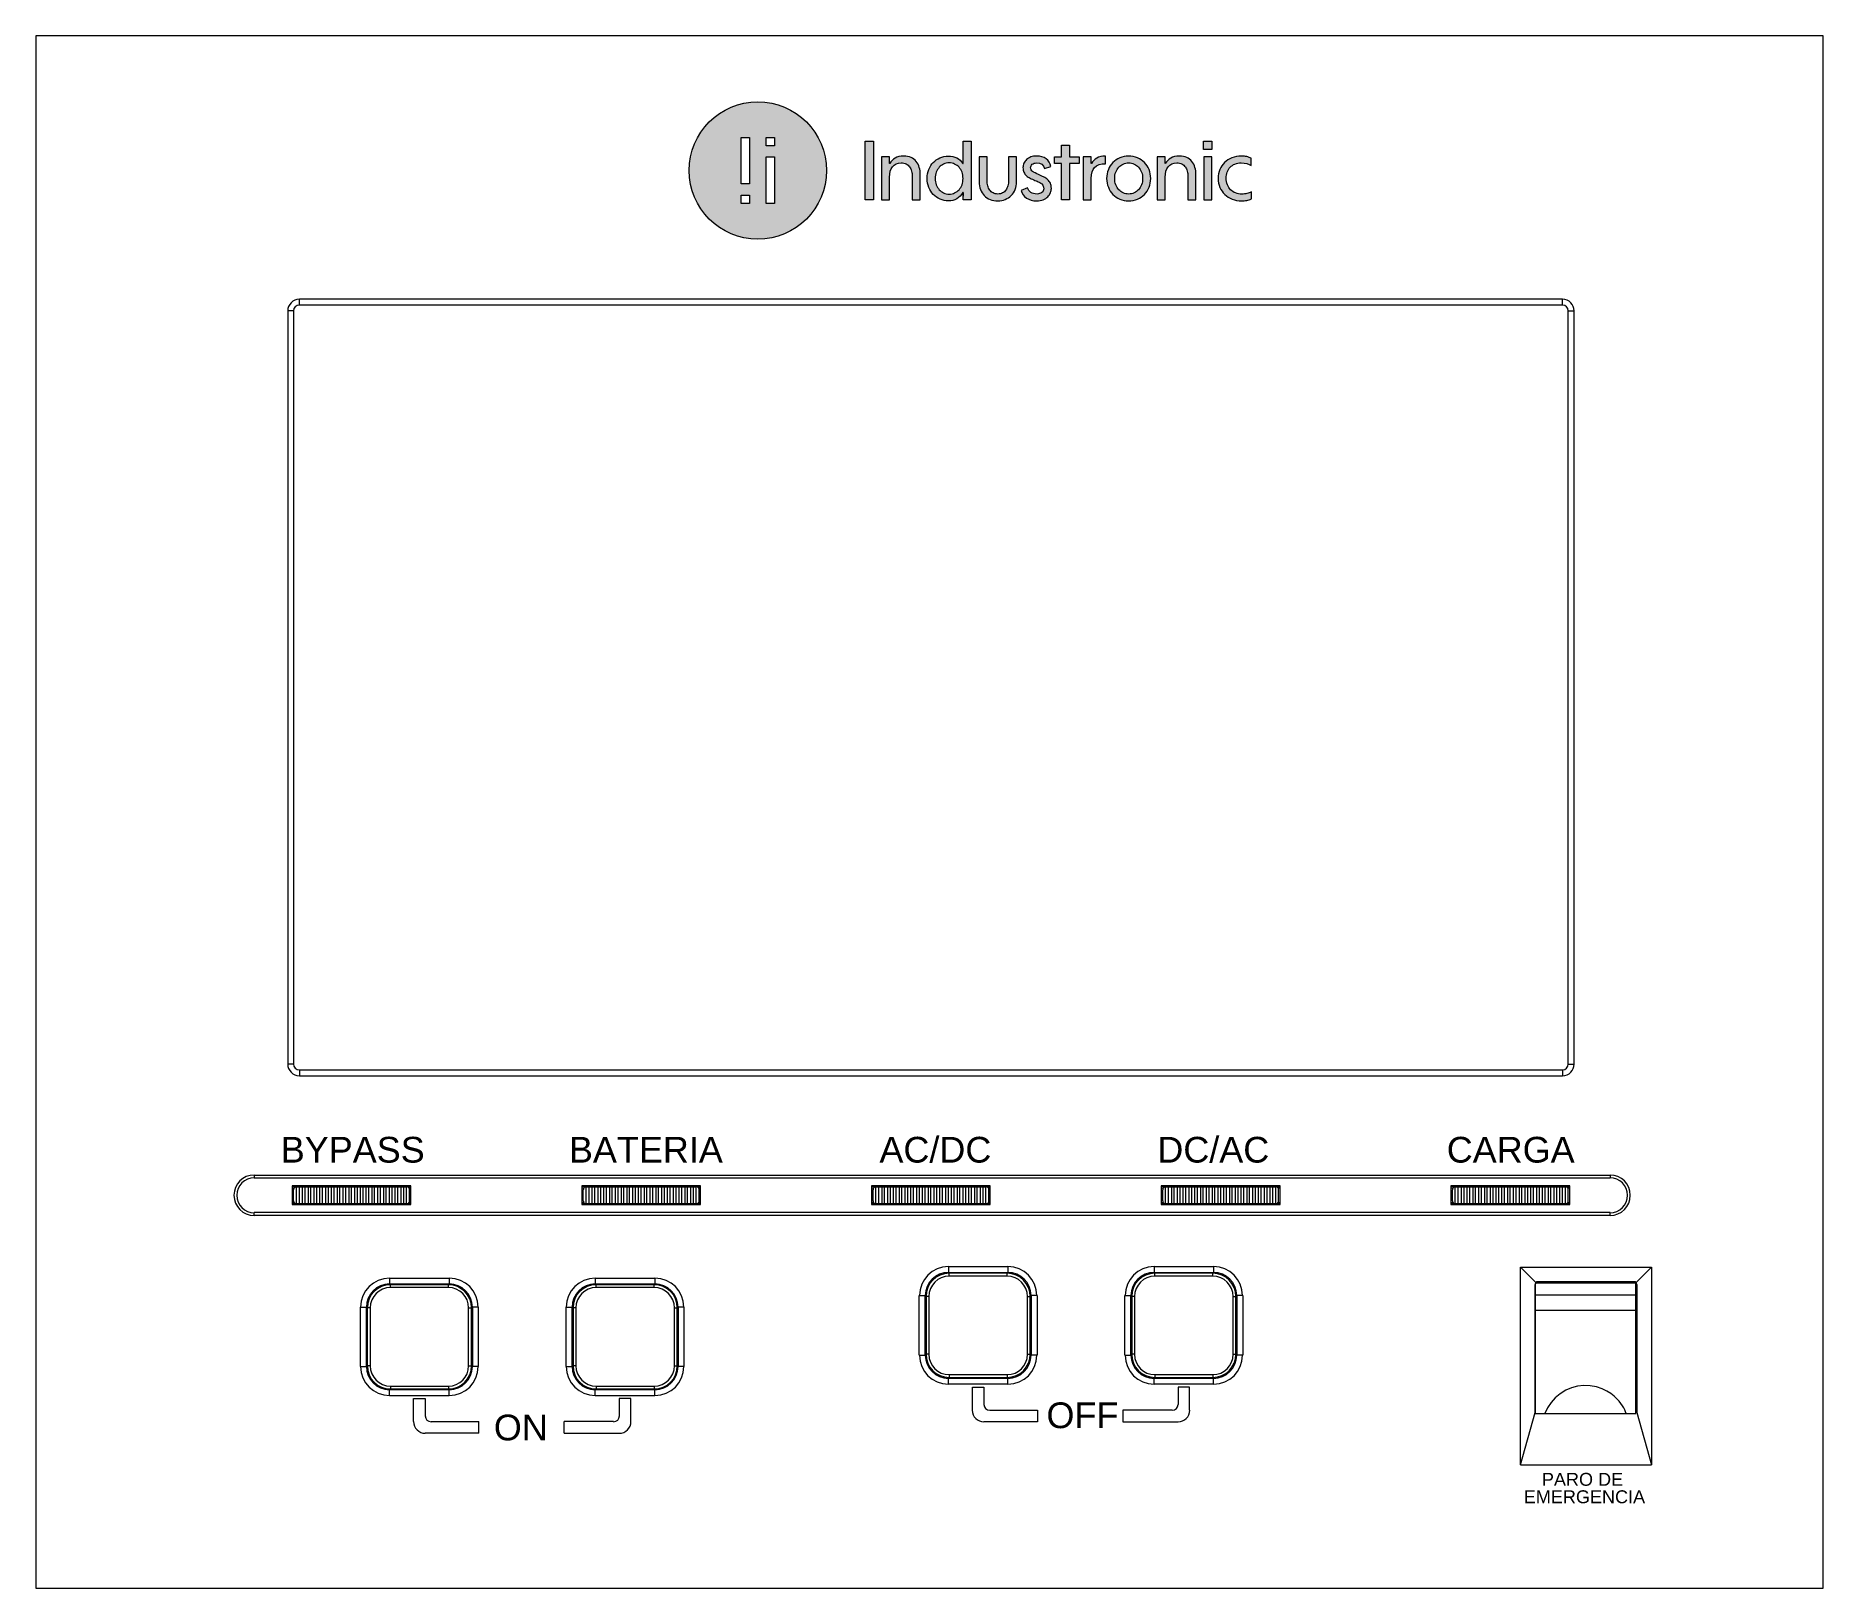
# Model space of a CAD drawing. Header units: millimetres. Extents: x 0 to 41, y -18 to 125.
# Drawn here: x 12.76 to 28.44, y 102.61 to 116.23 of the extents above; entities that cross this region are included whole.
import ezdxf

# ---------------------------------------------------------------- set-up
doc = ezdxf.new("R2010")
doc.units = ezdxf.units.MM
for name, color, linetype in [('4203-03386_0', 7, 'Continuous'), ('4203-03387_0', 7, 'Continuous'), ('4203-15164_0', 7, 'Continuous'), ('4203-16564_0', 7, 'Continuous'), ('4208-00599_0', 7, 'Continuous'), ('4208-01013_0', 7, 'Continuous'), ('ACOT', 7, 'Continuous'), ('Capa 1', 7, 'Continuous'), ('CONTINUA', 3, 'Continuous')]:
    doc.layers.add(name, color=color, linetype=linetype)
doc.styles.get("Standard").update_dxf_attribs({"font": 'arial.ttf'})

msp = doc.modelspace()

# ---------------------------------------------------------------- texts
at = {"layer": 'CONTINUA', "color": 0, "linetype": 'ByBlock', "lineweight": 5}
for s, height, p in [('BYPASS', 0.226, (14.907, 106.342)), ('BATERIA', 0.226, (17.436, 106.342)), ('AC/DC', 0.226, (20.161, 106.342)), ('DC/AC', 0.226, (22.6, 106.342)), ('CARGA', 0.226, (25.14, 106.342)), ('OFF', 0.226, (21.627, 104.011)), ('ON', 0.226, (16.777, 103.904)), ('PARO DE', 0.1134, (25.975, 103.505)), ('EMERGENCIA', 0.1134, (25.816, 103.352))]:
    msp.add_text(s, height=height, dxfattribs=at).set_placement(p)

# ---------------------------------------------------------------- hatches: boundary and pattern name
at = {"linetype": 'ByBlock', "lineweight": 5}
h = msp.add_hatch(color=0, dxfattribs=at)
h.dxf.hatch_style = 1
edge = h.paths.add_edge_path()
edge.add_spline(control_points=[(22.598, 115.05), (22.598, 114.984), (22.598, 114.904), (22.598, 114.851)], knot_values=[20.249985, 20.249985, 20.249985, 20.249985, 20.624977, 20.624977, 20.624977, 20.624977], degree=3, periodic=0)
edge.add_spline(control_points=[(22.598, 114.851), (22.598, 114.838), (22.598, 114.826), (22.598, 114.817)], knot_values=[20.156237, 20.156237, 20.156237, 20.156237, 20.249985, 20.249985, 20.249985, 20.249985], degree=3, periodic=0)
edge.add_spline(control_points=[(22.598, 114.817), (22.598, 114.808), (22.598, 114.801), (22.598, 114.797)], knot_values=[20.062489, 20.062489, 20.062489, 20.062489, 20.156237, 20.156237, 20.156237, 20.156237], degree=3, periodic=0)
edge.add_spline(control_points=[(22.598, 114.792), (22.598, 114.792), (22.598, 114.792), (22.598, 114.792), (22.598, 114.792), (22.598, 114.792), (22.598, 114.792)], knot_values=[19.998037, 19.998037, 19.998037, 19.998037, 20.000468, 20.000468, 20.000468, 20.002431, 20.002431, 20.002431, 20.002431], degree=3, periodic=0)
edge.add_spline(control_points=[(22.6, 114.792), (22.6, 114.792), (22.601, 114.792), (22.602, 114.792)], knot_values=[19.874992, 19.874992, 19.874992, 19.874992, 19.921867, 19.921867, 19.921867, 19.921867], degree=3, periodic=0)
edge.add_spline(control_points=[(22.602, 114.792), (22.604, 114.792), (22.609, 114.792), (22.615, 114.792)], knot_values=[19.687496, 19.687496, 19.687496, 19.687496, 19.874992, 19.874992, 19.874992, 19.874992], degree=3, periodic=0)
edge.add_spline(control_points=[(22.615, 114.792), (22.621, 114.792), (22.627, 114.792), (22.634, 114.792)], knot_values=[19.5, 19.5, 19.5, 19.5, 19.687496, 19.687496, 19.687496, 19.687496], degree=3, periodic=0)
edge.add_spline(control_points=[(22.634, 114.792), (22.641, 114.792), (22.647, 114.792), (22.653, 114.792)], knot_values=[19.312504, 19.312504, 19.312504, 19.312504, 19.5, 19.5, 19.5, 19.5], degree=3, periodic=0)
edge.add_spline(control_points=[(22.653, 114.792), (22.659, 114.792), (22.663, 114.792), (22.666, 114.792)], knot_values=[19.125007, 19.125007, 19.125007, 19.125007, 19.312504, 19.312504, 19.312504, 19.312504], degree=3, periodic=0)
edge.add_spline(control_points=[(22.669, 114.792), (22.669, 114.792), (22.669, 114.792), (22.669, 114.792), (22.669, 114.792), (22.669, 114.792), (22.669, 114.792)], knot_values=[18.999033, 18.999033, 18.999033, 18.999033, 19.003926, 19.003926, 19.003926, 19.004893, 19.004893, 19.004893, 19.004893], degree=3, periodic=0)
edge.add_spline(control_points=[(22.669, 114.795), (22.669, 114.797), (22.669, 114.8), (22.669, 114.805)], knot_values=[18.843763, 18.843763, 18.843763, 18.843763, 18.937511, 18.937511, 18.937511, 18.937511], degree=3, periodic=0)
edge.add_spline(control_points=[(22.669, 114.805), (22.669, 114.81), (22.669, 114.816), (22.669, 114.823)], knot_values=[18.750015, 18.750015, 18.750015, 18.750015, 18.843763, 18.843763, 18.843763, 18.843763], degree=3, periodic=0)
edge.add_spline(control_points=[(22.669, 114.823), (22.669, 114.851), (22.669, 114.893), (22.669, 114.928)], knot_values=[18.375023, 18.375023, 18.375023, 18.375023, 18.750015, 18.750015, 18.750015, 18.750015], degree=3, periodic=0)
edge.add_spline(control_points=[(22.669, 114.928), (22.669, 114.963), (22.669, 114.991), (22.669, 114.991), (22.669, 115.031), (22.678, 115.062), (22.695, 115.084)], knot_values=[17, 17, 17, 17, 17.375023, 17.375023, 17.375023, 18.375023, 18.375023, 18.375023, 18.375023], degree=3, periodic=0)
edge.add_spline(control_points=[(22.695, 115.084), (22.712, 115.106), (22.737, 115.117), (22.771, 115.117)], knot_values=[16, 16, 16, 16, 17, 17, 17, 17], degree=3, periodic=0)
edge.add_spline(control_points=[(22.771, 115.117), (22.789, 115.117), (22.804, 115.114), (22.816, 115.108)], knot_values=[15, 15, 15, 15, 16, 16, 16, 16], degree=3, periodic=0)
edge.add_spline(control_points=[(22.816, 115.108), (22.828, 115.102), (22.838, 115.093), (22.846, 115.082)], knot_values=[14, 14, 14, 14, 15, 15, 15, 15], degree=3, periodic=0)
edge.add_spline(control_points=[(22.846, 115.082), (22.854, 115.072), (22.859, 115.059), (22.863, 115.045)], knot_values=[13, 13, 13, 13, 14, 14, 14, 14], degree=3, periodic=0)
edge.add_spline(control_points=[(22.863, 115.045), (22.866, 115.031), (22.868, 115.015), (22.868, 114.999)], knot_values=[12, 12, 12, 12, 13, 13, 13, 13], degree=3, periodic=0)
edge.add_spline(control_points=[(22.868, 114.999), (22.868, 114.999), (22.868, 114.792), (22.868, 114.792), (22.868, 114.792), (22.868, 114.792), (22.868, 114.792)], knot_values=[10.99999, 10.99999, 10.99999, 10.99999, 11.99999, 11.99999, 11.99999, 12, 12, 12, 12], degree=3, periodic=0)
edge.add_spline(control_points=[(22.868, 114.792), (22.868, 114.792), (22.939, 114.792), (22.939, 114.792)], knot_values=[10.00001, 10.00001, 10.00001, 10.00001, 10.99999, 10.99999, 10.99999, 10.99999], degree=3, periodic=0)
edge.add_spline(control_points=[(22.939, 114.792), (22.939, 114.792), (22.939, 115.013), (22.939, 115.013)], knot_values=[9.00001, 9.00001, 9.00001, 9.00001, 9.99999, 9.99999, 9.99999, 9.99999], degree=3, periodic=0)
edge.add_spline(control_points=[(22.939, 115.013), (22.939, 115.037), (22.936, 115.058), (22.93, 115.078)], knot_values=[8, 8, 8, 8, 9, 9, 9, 9], degree=3, periodic=0)
edge.add_spline(control_points=[(22.93, 115.078), (22.925, 115.098), (22.916, 115.116), (22.904, 115.13)], knot_values=[7, 7, 7, 7, 8, 8, 8, 8], degree=3, periodic=0)
edge.add_spline(control_points=[(22.904, 115.13), (22.892, 115.145), (22.877, 115.156), (22.858, 115.165)], knot_values=[6, 6, 6, 6, 7, 7, 7, 7], degree=3, periodic=0)
edge.add_spline(control_points=[(22.858, 115.165), (22.84, 115.173), (22.818, 115.177), (22.794, 115.177)], knot_values=[5, 5, 5, 5, 6, 6, 6, 6], degree=3, periodic=0)
edge.add_spline(control_points=[(22.794, 115.177), (22.763, 115.177), (22.738, 115.171), (22.718, 115.16)], knot_values=[4, 4, 4, 4, 5, 5, 5, 5], degree=3, periodic=0)
edge.add_spline(control_points=[(22.718, 115.16), (22.699, 115.148), (22.683, 115.132), (22.67, 115.112)], knot_values=[3, 3, 3, 3, 4, 4, 4, 4], degree=3, periodic=0)
edge.add_spline(control_points=[(22.668, 115.112), (22.668, 115.112), (22.668, 115.169), (22.668, 115.169), (22.668, 115.169), (22.668, 115.169), (22.668, 115.169)], knot_values=[0.99999, 0.99999, 0.99999, 0.99999, 1.99998, 1.99998, 1.99998, 1.99999, 1.99999, 1.99999, 1.99999], degree=3, periodic=0)
edge.add_spline(control_points=[(22.668, 115.169), (22.668, 115.169), (22.598, 115.169), (22.598, 115.169)], knot_values=[0.00001, 0.00001, 0.00001, 0.00001, 0.99999, 0.99999, 0.99999, 0.99999], degree=3, periodic=0)
edge.add_spline(control_points=[(22.598, 115.169), (22.598, 115.169), (22.598, 115.116), (22.598, 115.05)], knot_values=[20.624977, 20.624977, 20.624977, 20.624977, 21, 21, 21, 21], degree=3, periodic=0)
h.paths.add_polyline_path([(23.007, 114.792), (23.078, 114.792), (23.078, 115.169), (23.007, 115.169)])
h.paths.add_polyline_path([(23.006, 115.236), (23.079, 115.236), (23.079, 115.309), (23.006, 115.309)])
edge = h.paths.add_edge_path()
edge.add_spline(control_points=[(23.214, 115.037), (23.22, 115.053), (23.228, 115.067), (23.24, 115.079)], knot_values=[16, 16, 16, 16, 17, 17, 17, 17], degree=3, periodic=0)
edge.add_spline(control_points=[(23.24, 115.079), (23.251, 115.091), (23.265, 115.101), (23.281, 115.107)], knot_values=[15, 15, 15, 15, 16, 16, 16, 16], degree=3, periodic=0)
edge.add_spline(control_points=[(23.281, 115.107), (23.297, 115.114), (23.316, 115.117), (23.337, 115.117)], knot_values=[14, 14, 14, 14, 15, 15, 15, 15], degree=3, periodic=0)
edge.add_spline(control_points=[(23.337, 115.117), (23.372, 115.117), (23.401, 115.109), (23.424, 115.094)], knot_values=[13, 13, 13, 13, 14, 14, 14, 14], degree=3, periodic=0)
edge.add_spline(control_points=[(23.424, 115.094), (23.424, 115.094), (23.424, 115.158), (23.424, 115.158)], knot_values=[12.00001, 12.00001, 12.00001, 12.00001, 13, 13, 13, 13], degree=3, periodic=0)
edge.add_spline(control_points=[(23.424, 115.158), (23.412, 115.164), (23.399, 115.168), (23.385, 115.172)], knot_values=[11, 11, 11, 11, 12, 12, 12, 12], degree=3, periodic=0)
edge.add_spline(control_points=[(23.385, 115.172), (23.372, 115.175), (23.356, 115.177), (23.34, 115.177)], knot_values=[10, 10, 10, 10, 11, 11, 11, 11], degree=3, periodic=0)
edge.add_spline(control_points=[(23.34, 115.177), (23.308, 115.177), (23.28, 115.172), (23.254, 115.162)], knot_values=[9, 9, 9, 9, 10, 10, 10, 10], degree=3, periodic=0)
edge.add_spline(control_points=[(23.254, 115.162), (23.229, 115.152), (23.207, 115.139), (23.189, 115.121)], knot_values=[8, 8, 8, 8, 9, 9, 9, 9], degree=3, periodic=0)
edge.add_spline(control_points=[(23.189, 115.121), (23.172, 115.104), (23.158, 115.083), (23.148, 115.059)], knot_values=[7, 7, 7, 7, 8, 8, 8, 8], degree=3, periodic=0)
edge.add_spline(control_points=[(23.148, 115.059), (23.139, 115.036), (23.134, 115.01), (23.134, 114.982)], knot_values=[6, 6, 6, 6, 7, 7, 7, 7], degree=3, periodic=0)
edge.add_spline(control_points=[(23.134, 114.982), (23.134, 114.953), (23.139, 114.927), (23.149, 114.902)], knot_values=[5, 5, 5, 5, 6, 6, 6, 6], degree=3, periodic=0)
edge.add_spline(control_points=[(23.149, 114.902), (23.16, 114.878), (23.174, 114.857), (23.192, 114.84)], knot_values=[4, 4, 4, 4, 5, 5, 5, 5], degree=3, periodic=0)
edge.add_spline(control_points=[(23.192, 114.84), (23.21, 114.823), (23.232, 114.809), (23.257, 114.799)], knot_values=[3, 3, 3, 3, 4, 4, 4, 4], degree=3, periodic=0)
edge.add_spline(control_points=[(23.257, 114.799), (23.282, 114.789), (23.309, 114.784), (23.339, 114.784)], knot_values=[2, 2, 2, 2, 3, 3, 3, 3], degree=3, periodic=0)
edge.add_spline(control_points=[(23.339, 114.784), (23.355, 114.784), (23.37, 114.786), (23.385, 114.788)], knot_values=[1, 1, 1, 1, 2, 2, 2, 2], degree=3, periodic=0)
edge.add_spline(control_points=[(23.385, 114.788), (23.399, 114.791), (23.413, 114.795), (23.426, 114.802)], knot_values=[0, 0, 0, 0, 1, 1, 1, 1], degree=3, periodic=0)
edge.add_spline(control_points=[(23.426, 114.802), (23.426, 114.802), (23.426, 114.863), (23.426, 114.863)], knot_values=[24.00001, 24.00001, 24.00001, 24.00001, 24.99999, 24.99999, 24.99999, 24.99999], degree=3, periodic=0)
edge.add_spline(control_points=[(23.426, 114.863), (23.414, 114.856), (23.401, 114.852), (23.386, 114.848)], knot_values=[23, 23, 23, 23, 24, 24, 24, 24], degree=3, periodic=0)
edge.add_spline(control_points=[(23.386, 114.848), (23.372, 114.845), (23.357, 114.843), (23.342, 114.843)], knot_values=[22, 22, 22, 22, 23, 23, 23, 23], degree=3, periodic=0)
edge.add_spline(control_points=[(23.342, 114.843), (23.322, 114.843), (23.303, 114.847), (23.287, 114.853)], knot_values=[21, 21, 21, 21, 22, 22, 22, 22], degree=3, periodic=0)
edge.add_spline(control_points=[(23.287, 114.853), (23.27, 114.86), (23.255, 114.869), (23.243, 114.882)], knot_values=[20, 20, 20, 20, 21, 21, 21, 21], degree=3, periodic=0)
edge.add_spline(control_points=[(23.243, 114.882), (23.231, 114.894), (23.222, 114.909), (23.215, 114.926)], knot_values=[19, 19, 19, 19, 20, 20, 20, 20], degree=3, periodic=0)
edge.add_spline(control_points=[(23.215, 114.926), (23.208, 114.943), (23.205, 114.962), (23.205, 114.983)], knot_values=[18, 18, 18, 18, 19, 19, 19, 19], degree=3, periodic=0)
edge.add_spline(control_points=[(23.205, 114.983), (23.205, 115.002), (23.208, 115.02), (23.214, 115.037)], knot_values=[17, 17, 17, 17, 18, 18, 18, 18], degree=3, periodic=0)
h = msp.add_hatch(color=0, dxfattribs=at)
h.dxf.hatch_style = 1
edge = h.paths.add_edge_path()
edge.add_spline(control_points=[(20.25, 114.928), (20.25, 114.963), (20.25, 114.991), (20.25, 114.991), (20.25, 115.031), (20.258, 115.062), (20.275, 115.084)], knot_values=[17, 17, 17, 17, 17.375023, 17.375023, 17.375023, 18.375023, 18.375023, 18.375023, 18.375023], degree=3, periodic=0)
edge.add_spline(control_points=[(20.275, 115.084), (20.292, 115.106), (20.318, 115.117), (20.352, 115.117)], knot_values=[16, 16, 16, 16, 17, 17, 17, 17], degree=3, periodic=0)
edge.add_spline(control_points=[(20.352, 115.117), (20.37, 115.117), (20.384, 115.114), (20.397, 115.108)], knot_values=[15, 15, 15, 15, 16, 16, 16, 16], degree=3, periodic=0)
edge.add_spline(control_points=[(20.397, 115.108), (20.409, 115.102), (20.419, 115.093), (20.426, 115.082)], knot_values=[14, 14, 14, 14, 15, 15, 15, 15], degree=3, periodic=0)
edge.add_spline(control_points=[(20.426, 115.082), (20.434, 115.072), (20.44, 115.059), (20.443, 115.045)], knot_values=[13, 13, 13, 13, 14, 14, 14, 14], degree=3, periodic=0)
edge.add_spline(control_points=[(20.443, 115.045), (20.447, 115.031), (20.449, 115.015), (20.449, 114.999)], knot_values=[12, 12, 12, 12, 13, 13, 13, 13], degree=3, periodic=0)
edge.add_spline(control_points=[(20.449, 114.999), (20.449, 114.999), (20.449, 114.792), (20.449, 114.792), (20.449, 114.792), (20.449, 114.792), (20.449, 114.792)], knot_values=[10.99999, 10.99999, 10.99999, 10.99999, 11.99999, 11.99999, 11.99999, 12, 12, 12, 12], degree=3, periodic=0)
edge.add_spline(control_points=[(20.449, 114.792), (20.449, 114.792), (20.52, 114.792), (20.52, 114.792)], knot_values=[10.00001, 10.00001, 10.00001, 10.00001, 10.99999, 10.99999, 10.99999, 10.99999], degree=3, periodic=0)
edge.add_spline(control_points=[(20.52, 114.792), (20.52, 114.792), (20.52, 115.013), (20.52, 115.013)], knot_values=[9.00001, 9.00001, 9.00001, 9.00001, 9.99999, 9.99999, 9.99999, 9.99999], degree=3, periodic=0)
edge.add_spline(control_points=[(20.52, 115.013), (20.52, 115.037), (20.517, 115.058), (20.511, 115.078)], knot_values=[8, 8, 8, 8, 9, 9, 9, 9], degree=3, periodic=0)
edge.add_spline(control_points=[(20.511, 115.078), (20.505, 115.098), (20.496, 115.116), (20.484, 115.13)], knot_values=[7, 7, 7, 7, 8, 8, 8, 8], degree=3, periodic=0)
edge.add_spline(control_points=[(20.484, 115.13), (20.473, 115.145), (20.457, 115.156), (20.439, 115.165)], knot_values=[6, 6, 6, 6, 7, 7, 7, 7], degree=3, periodic=0)
edge.add_spline(control_points=[(20.439, 115.165), (20.42, 115.173), (20.399, 115.177), (20.374, 115.177)], knot_values=[5, 5, 5, 5, 6, 6, 6, 6], degree=3, periodic=0)
edge.add_spline(control_points=[(20.374, 115.177), (20.343, 115.177), (20.318, 115.171), (20.299, 115.16)], knot_values=[4, 4, 4, 4, 5, 5, 5, 5], degree=3, periodic=0)
edge.add_spline(control_points=[(20.299, 115.16), (20.279, 115.148), (20.263, 115.132), (20.251, 115.112)], knot_values=[3, 3, 3, 3, 4, 4, 4, 4], degree=3, periodic=0)
edge.add_spline(control_points=[(20.248, 115.112), (20.248, 115.112), (20.248, 115.169), (20.248, 115.169), (20.248, 115.169), (20.248, 115.169), (20.248, 115.169)], knot_values=[0.99999, 0.99999, 0.99999, 0.99999, 1.99998, 1.99998, 1.99998, 1.99999, 1.99999, 1.99999, 1.99999], degree=3, periodic=0)
edge.add_spline(control_points=[(20.248, 115.169), (20.248, 115.169), (20.179, 115.169), (20.179, 115.169)], knot_values=[0.00001, 0.00001, 0.00001, 0.00001, 0.99999, 0.99999, 0.99999, 0.99999], degree=3, periodic=0)
edge.add_spline(control_points=[(20.179, 115.169), (20.179, 115.169), (20.179, 115.116), (20.179, 115.05)], knot_values=[20.624977, 20.624977, 20.624977, 20.624977, 21, 21, 21, 21], degree=3, periodic=0)
edge.add_spline(control_points=[(20.179, 115.05), (20.179, 114.984), (20.179, 114.904), (20.179, 114.851)], knot_values=[20.249985, 20.249985, 20.249985, 20.249985, 20.624977, 20.624977, 20.624977, 20.624977], degree=3, periodic=0)
edge.add_spline(control_points=[(20.179, 114.851), (20.179, 114.838), (20.179, 114.826), (20.179, 114.817)], knot_values=[20.156237, 20.156237, 20.156237, 20.156237, 20.249985, 20.249985, 20.249985, 20.249985], degree=3, periodic=0)
edge.add_spline(control_points=[(20.179, 114.817), (20.179, 114.808), (20.179, 114.801), (20.179, 114.797)], knot_values=[20.062489, 20.062489, 20.062489, 20.062489, 20.156237, 20.156237, 20.156237, 20.156237], degree=3, periodic=0)
edge.add_spline(control_points=[(20.179, 114.792), (20.179, 114.792), (20.179, 114.792), (20.179, 114.792), (20.179, 114.792), (20.179, 114.792), (20.179, 114.792)], knot_values=[19.998037, 19.998037, 19.998037, 19.998037, 20.000468, 20.000468, 20.000468, 20.002431, 20.002431, 20.002431, 20.002431], degree=3, periodic=0)
edge.add_spline(control_points=[(20.182, 114.792), (20.185, 114.792), (20.19, 114.792), (20.195, 114.792)], knot_values=[19.687496, 19.687496, 19.687496, 19.687496, 19.874992, 19.874992, 19.874992, 19.874992], degree=3, periodic=0)
edge.add_spline(control_points=[(20.195, 114.792), (20.201, 114.792), (20.208, 114.792), (20.214, 114.792)], knot_values=[19.5, 19.5, 19.5, 19.5, 19.687496, 19.687496, 19.687496, 19.687496], degree=3, periodic=0)
edge.add_spline(control_points=[(20.214, 114.792), (20.221, 114.792), (20.228, 114.792), (20.233, 114.792)], knot_values=[19.312504, 19.312504, 19.312504, 19.312504, 19.5, 19.5, 19.5, 19.5], degree=3, periodic=0)
edge.add_spline(control_points=[(20.233, 114.792), (20.239, 114.792), (20.244, 114.792), (20.247, 114.792)], knot_values=[19.125007, 19.125007, 19.125007, 19.125007, 19.312504, 19.312504, 19.312504, 19.312504], degree=3, periodic=0)
edge.add_spline(control_points=[(20.25, 114.792), (20.25, 114.792), (20.25, 114.792), (20.25, 114.792), (20.25, 114.792), (20.25, 114.792), (20.25, 114.792)], knot_values=[18.999033, 18.999033, 18.999033, 18.999033, 19.003926, 19.003926, 19.003926, 19.004893, 19.004893, 19.004893, 19.004893], degree=3, periodic=0)
edge.add_spline(control_points=[(20.25, 114.795), (20.25, 114.797), (20.25, 114.8), (20.25, 114.805)], knot_values=[18.843763, 18.843763, 18.843763, 18.843763, 18.937511, 18.937511, 18.937511, 18.937511], degree=3, periodic=0)
edge.add_spline(control_points=[(20.25, 114.805), (20.25, 114.81), (20.25, 114.816), (20.25, 114.823)], knot_values=[18.750015, 18.750015, 18.750015, 18.750015, 18.843763, 18.843763, 18.843763, 18.843763], degree=3, periodic=0)
edge.add_spline(control_points=[(20.25, 114.823), (20.25, 114.851), (20.25, 114.893), (20.25, 114.928)], knot_values=[18.375023, 18.375023, 18.375023, 18.375023, 18.750015, 18.750015, 18.750015, 18.750015], degree=3, periodic=0)
h = msp.add_hatch(color=0, dxfattribs=at)
h.dxf.hatch_style = 1
edge = h.paths.add_edge_path()
edge.add_spline(control_points=[(21.421, 115.076), (21.421, 115.06), (21.424, 115.046), (21.429, 115.035)], knot_values=[11, 11, 11, 11, 12, 12, 12, 12], degree=3, periodic=0)
edge.add_spline(control_points=[(21.429, 115.035), (21.434, 115.024), (21.442, 115.014), (21.451, 115.005)], knot_values=[10, 10, 10, 10, 11, 11, 11, 11], degree=3, periodic=0)
edge.add_spline(control_points=[(21.451, 115.005), (21.46, 114.997), (21.471, 114.989), (21.484, 114.983)], knot_values=[9, 9, 9, 9, 10, 10, 10, 10], degree=3, periodic=0)
edge.add_spline(control_points=[(21.484, 114.983), (21.497, 114.976), (21.511, 114.97), (21.526, 114.964)], knot_values=[8, 8, 8, 8, 9, 9, 9, 9], degree=3, periodic=0)
edge.add_spline(control_points=[(21.526, 114.964), (21.54, 114.959), (21.553, 114.953), (21.562, 114.948)], knot_values=[7, 7, 7, 7, 8, 8, 8, 8], degree=3, periodic=0)
edge.add_spline(control_points=[(21.562, 114.948), (21.573, 114.943), (21.581, 114.937), (21.586, 114.932)], knot_values=[6, 6, 6, 6, 7, 7, 7, 7], degree=3, periodic=0)
edge.add_spline(control_points=[(21.586, 114.932), (21.592, 114.926), (21.597, 114.92), (21.599, 114.914)], knot_values=[5, 5, 5, 5, 6, 6, 6, 6], degree=3, periodic=0)
edge.add_spline(control_points=[(21.599, 114.914), (21.602, 114.907), (21.603, 114.899), (21.603, 114.891)], knot_values=[4, 4, 4, 4, 5, 5, 5, 5], degree=3, periodic=0)
edge.add_spline(control_points=[(21.603, 114.891), (21.603, 114.876), (21.598, 114.864), (21.586, 114.857)], knot_values=[3, 3, 3, 3, 4, 4, 4, 4], degree=3, periodic=0)
edge.add_spline(control_points=[(21.586, 114.857), (21.575, 114.849), (21.561, 114.844), (21.544, 114.844)], knot_values=[2, 2, 2, 2, 3, 3, 3, 3], degree=3, periodic=0)
edge.add_spline(control_points=[(21.544, 114.844), (21.52, 114.844), (21.502, 114.849), (21.49, 114.858)], knot_values=[1, 1, 1, 1, 2, 2, 2, 2], degree=3, periodic=0)
edge.add_spline(control_points=[(21.49, 114.858), (21.478, 114.867), (21.468, 114.881), (21.461, 114.898)], knot_values=[0, 0, 0, 0, 1, 1, 1, 1], degree=3, periodic=0)
edge.add_spline(control_points=[(21.461, 114.898), (21.461, 114.898), (21.405, 114.876), (21.405, 114.876)], knot_values=[34.00001, 34.00001, 34.00001, 34.00001, 34.99999, 34.99999, 34.99999, 34.99999], degree=3, periodic=0)
edge.add_spline(control_points=[(21.405, 114.876), (21.412, 114.848), (21.428, 114.825), (21.452, 114.809)], knot_values=[33, 33, 33, 33, 34, 34, 34, 34], degree=3, periodic=0)
edge.add_spline(control_points=[(21.452, 114.809), (21.477, 114.792), (21.507, 114.784), (21.542, 114.784)], knot_values=[32, 32, 32, 32, 33, 33, 33, 33], degree=3, periodic=0)
edge.add_spline(control_points=[(21.542, 114.784), (21.564, 114.784), (21.583, 114.788), (21.599, 114.794)], knot_values=[31, 31, 31, 31, 32, 32, 32, 32], degree=3, periodic=0)
edge.add_spline(control_points=[(21.599, 114.794), (21.615, 114.801), (21.628, 114.81), (21.638, 114.82)], knot_values=[30, 30, 30, 30, 31, 31, 31, 31], degree=3, periodic=0)
edge.add_spline(control_points=[(21.638, 114.82), (21.649, 114.831), (21.657, 114.843), (21.662, 114.855)], knot_values=[29, 29, 29, 29, 30, 30, 30, 30], degree=3, periodic=0)
edge.add_spline(control_points=[(21.662, 114.855), (21.667, 114.868), (21.67, 114.881), (21.67, 114.893)], knot_values=[28, 28, 28, 28, 29, 29, 29, 29], degree=3, periodic=0)
edge.add_spline(control_points=[(21.67, 114.893), (21.67, 114.911), (21.667, 114.925), (21.661, 114.938)], knot_values=[27, 27, 27, 27, 28, 28, 28, 28], degree=3, periodic=0)
edge.add_spline(control_points=[(21.661, 114.938), (21.656, 114.95), (21.648, 114.961), (21.638, 114.97)], knot_values=[26, 26, 26, 26, 27, 27, 27, 27], degree=3, periodic=0)
edge.add_spline(control_points=[(21.638, 114.97), (21.628, 114.979), (21.616, 114.987), (21.602, 114.994)], knot_values=[25, 25, 25, 25, 26, 26, 26, 26], degree=3, periodic=0)
edge.add_spline(control_points=[(21.602, 114.994), (21.589, 115.001), (21.574, 115.008), (21.558, 115.015)], knot_values=[24, 24, 24, 24, 25, 25, 25, 25], degree=3, periodic=0)
edge.add_spline(control_points=[(21.558, 115.015), (21.534, 115.025), (21.516, 115.034), (21.505, 115.042)], knot_values=[23, 23, 23, 23, 24, 24, 24, 24], degree=3, periodic=0)
edge.add_spline(control_points=[(21.505, 115.042), (21.494, 115.05), (21.488, 115.061), (21.488, 115.076)], knot_values=[22, 22, 22, 22, 23, 23, 23, 23], degree=3, periodic=0)
edge.add_spline(control_points=[(21.488, 115.076), (21.488, 115.087), (21.493, 115.097), (21.502, 115.105)], knot_values=[21, 21, 21, 21, 22, 22, 22, 22], degree=3, periodic=0)
edge.add_spline(control_points=[(21.502, 115.105), (21.511, 115.113), (21.524, 115.117), (21.54, 115.117)], knot_values=[20, 20, 20, 20, 21, 21, 21, 21], degree=3, periodic=0)
edge.add_spline(control_points=[(21.54, 115.117), (21.578, 115.117), (21.6, 115.101), (21.609, 115.067)], knot_values=[19, 19, 19, 19, 20, 20, 20, 20], degree=3, periodic=0)
edge.add_spline(control_points=[(21.609, 115.067), (21.609, 115.067), (21.665, 115.086), (21.665, 115.086)], knot_values=[18.00001, 18.00001, 18.00001, 18.00001, 19, 19, 19, 19], degree=3, periodic=0)
edge.add_spline(control_points=[(21.665, 115.086), (21.66, 115.115), (21.646, 115.137), (21.625, 115.153)], knot_values=[17, 17, 17, 17, 18, 18, 18, 18], degree=3, periodic=0)
edge.add_spline(control_points=[(21.625, 115.153), (21.603, 115.169), (21.575, 115.177), (21.539, 115.177)], knot_values=[16, 16, 16, 16, 17, 17, 17, 17], degree=3, periodic=0)
edge.add_spline(control_points=[(21.539, 115.177), (21.521, 115.177), (21.504, 115.174), (21.49, 115.169)], knot_values=[15, 15, 15, 15, 16, 16, 16, 16], degree=3, periodic=0)
edge.add_spline(control_points=[(21.49, 115.169), (21.476, 115.163), (21.463, 115.156), (21.453, 115.147)], knot_values=[14, 14, 14, 14, 15, 15, 15, 15], degree=3, periodic=0)
edge.add_spline(control_points=[(21.453, 115.147), (21.443, 115.137), (21.435, 115.127), (21.429, 115.114)], knot_values=[13, 13, 13, 13, 14, 14, 14, 14], degree=3, periodic=0)
edge.add_spline(control_points=[(21.429, 115.114), (21.424, 115.102), (21.421, 115.089), (21.421, 115.076)], knot_values=[12, 12, 12, 12, 13, 13, 13, 13], degree=3, periodic=0)
edge = h.paths.add_edge_path()
edge.add_spline(control_points=[(21.294, 115.169), (21.294, 115.169), (21.294, 114.962), (21.294, 114.962)], knot_values=[10.00001, 10.00001, 10.00001, 10.00001, 10.99999, 10.99999, 10.99999, 10.99999], degree=3, periodic=0)
edge.add_spline(control_points=[(21.294, 114.962), (21.294, 114.946), (21.292, 114.931), (21.288, 114.916)], knot_values=[9, 9, 9, 9, 10, 10, 10, 10], degree=3, periodic=0)
edge.add_spline(control_points=[(21.288, 114.916), (21.284, 114.902), (21.278, 114.889), (21.271, 114.879)], knot_values=[8, 8, 8, 8, 9, 9, 9, 9], degree=3, periodic=0)
edge.add_spline(control_points=[(21.271, 114.879), (21.263, 114.868), (21.253, 114.859), (21.242, 114.853)], knot_values=[7, 7, 7, 7, 8, 8, 8, 8], degree=3, periodic=0)
edge.add_spline(control_points=[(21.242, 114.853), (21.23, 114.847), (21.216, 114.844), (21.2, 114.844)], knot_values=[6, 6, 6, 6, 7, 7, 7, 7], degree=3, periodic=0)
edge.add_spline(control_points=[(21.2, 114.844), (21.184, 114.844), (21.169, 114.847), (21.158, 114.853)], knot_values=[5, 5, 5, 5, 6, 6, 6, 6], degree=3, periodic=0)
edge.add_spline(control_points=[(21.158, 114.853), (21.146, 114.859), (21.136, 114.868), (21.129, 114.879)], knot_values=[4, 4, 4, 4, 5, 5, 5, 5], degree=3, periodic=0)
edge.add_spline(control_points=[(21.129, 114.879), (21.121, 114.889), (21.115, 114.902), (21.111, 114.916)], knot_values=[3, 3, 3, 3, 4, 4, 4, 4], degree=3, periodic=0)
edge.add_spline(control_points=[(21.111, 114.916), (21.108, 114.931), (21.106, 114.946), (21.106, 114.962)], knot_values=[2, 2, 2, 2, 3, 3, 3, 3], degree=3, periodic=0)
edge.add_spline(control_points=[(21.106, 114.962), (21.106, 114.962), (21.106, 115.169), (21.106, 115.169), (21.106, 115.169), (21.106, 115.169), (21.106, 115.169)], knot_values=[0.99999, 0.99999, 0.99999, 0.99999, 1.99999, 1.99999, 1.99999, 2, 2, 2, 2], degree=3, periodic=0)
edge.add_spline(control_points=[(21.106, 115.169), (21.106, 115.169), (21.035, 115.169), (21.035, 115.169)], knot_values=[0.00001, 0.00001, 0.00001, 0.00001, 0.99999, 0.99999, 0.99999, 0.99999], degree=3, periodic=0)
edge.add_spline(control_points=[(21.035, 115.169), (21.035, 115.169), (21.035, 114.951), (21.035, 114.951)], knot_values=[21.00001, 21.00001, 21.00001, 21.00001, 21.99999, 21.99999, 21.99999, 21.99999], degree=3, periodic=0)
edge.add_spline(control_points=[(21.035, 114.951), (21.035, 114.926), (21.039, 114.903), (21.047, 114.883)], knot_values=[20, 20, 20, 20, 21, 21, 21, 21], degree=3, periodic=0)
edge.add_spline(control_points=[(21.047, 114.883), (21.055, 114.863), (21.066, 114.845), (21.081, 114.83)], knot_values=[19, 19, 19, 19, 20, 20, 20, 20], degree=3, periodic=0)
edge.add_spline(control_points=[(21.081, 114.83), (21.096, 114.815), (21.113, 114.804), (21.133, 114.796)], knot_values=[18, 18, 18, 18, 19, 19, 19, 19], degree=3, periodic=0)
edge.add_spline(control_points=[(21.133, 114.796), (21.153, 114.788), (21.175, 114.784), (21.199, 114.784)], knot_values=[17, 17, 17, 17, 18, 18, 18, 18], degree=3, periodic=0)
edge.add_spline(control_points=[(21.199, 114.784), (21.223, 114.784), (21.246, 114.788), (21.266, 114.797)], knot_values=[16, 16, 16, 16, 17, 17, 17, 17], degree=3, periodic=0)
edge.add_spline(control_points=[(21.266, 114.797), (21.286, 114.805), (21.303, 114.816), (21.318, 114.831)], knot_values=[15, 15, 15, 15, 16, 16, 16, 16], degree=3, periodic=0)
edge.add_spline(control_points=[(21.318, 114.831), (21.333, 114.846), (21.344, 114.863), (21.352, 114.884)], knot_values=[14, 14, 14, 14, 15, 15, 15, 15], degree=3, periodic=0)
edge.add_spline(control_points=[(21.352, 114.884), (21.361, 114.905), (21.365, 114.928), (21.365, 114.953)], knot_values=[13, 13, 13, 13, 14, 14, 14, 14], degree=3, periodic=0)
edge.add_spline(control_points=[(21.365, 114.953), (21.365, 114.953), (21.365, 115.169), (21.365, 115.169), (21.365, 115.169), (21.365, 115.169), (21.365, 115.169)], knot_values=[11.99999, 11.99999, 11.99999, 11.99999, 12.99999, 12.99999, 12.99999, 13, 13, 13, 13], degree=3, periodic=0)
edge.add_spline(control_points=[(21.365, 115.169), (21.365, 115.169), (21.294, 115.169), (21.294, 115.169)], knot_values=[11.00001, 11.00001, 11.00001, 11.00001, 11.99999, 11.99999, 11.99999, 11.99999], degree=3, periodic=0)
h = msp.add_hatch(color=0, dxfattribs=at)
h.dxf.hatch_style = 1
h.paths.add_polyline_path([(21.83, 115.113), (21.913, 115.113), (21.913, 115.169), (21.83, 115.169), (21.83, 115.274), (21.759, 115.274), (21.759, 115.169), (21.698, 115.169), (21.698, 115.113), (21.759, 115.113), (21.759, 114.792), (21.83, 114.792)])
h = msp.add_hatch(color=0, dxfattribs=at)
h.dxf.hatch_style = 1
edge = h.paths.add_edge_path()
edge.add_spline(control_points=[(21.949, 115.169), (21.949, 115.169), (21.949, 115.116), (21.949, 115.05)], knot_values=[10.624977, 10.624977, 10.624977, 10.624977, 11, 11, 11, 11], degree=3, periodic=0)
edge.add_spline(control_points=[(21.949, 115.05), (21.949, 114.984), (21.949, 114.904), (21.949, 114.851)], knot_values=[10.249985, 10.249985, 10.249985, 10.249985, 10.624977, 10.624977, 10.624977, 10.624977], degree=3, periodic=0)
edge.add_spline(control_points=[(21.949, 114.851), (21.949, 114.838), (21.949, 114.826), (21.949, 114.817)], knot_values=[10.156237, 10.156237, 10.156237, 10.156237, 10.249985, 10.249985, 10.249985, 10.249985], degree=3, periodic=0)
edge.add_spline(control_points=[(21.949, 114.817), (21.949, 114.808), (21.949, 114.801), (21.949, 114.797)], knot_values=[10.062489, 10.062489, 10.062489, 10.062489, 10.156237, 10.156237, 10.156237, 10.156237], degree=3, periodic=0)
edge.add_spline(control_points=[(21.949, 114.792), (21.949, 114.792), (21.949, 114.792), (21.949, 114.792), (21.949, 114.792), (21.949, 114.792), (21.949, 114.792)], knot_values=[9.998037, 9.998037, 9.998037, 9.998037, 10.000468, 10.000468, 10.000468, 10.002431, 10.002431, 10.002431, 10.002431], degree=3, periodic=0)
edge.add_spline(control_points=[(21.951, 114.792), (21.951, 114.792), (21.952, 114.792), (21.952, 114.792)], knot_values=[9.874992, 9.874992, 9.874992, 9.874992, 9.921867, 9.921867, 9.921867, 9.921867], degree=3, periodic=0)
edge.add_spline(control_points=[(21.952, 114.792), (21.955, 114.792), (21.96, 114.792), (21.966, 114.792)], knot_values=[9.687496, 9.687496, 9.687496, 9.687496, 9.874992, 9.874992, 9.874992, 9.874992], degree=3, periodic=0)
edge.add_spline(control_points=[(21.966, 114.792), (21.972, 114.792), (21.978, 114.792), (21.985, 114.792)], knot_values=[9.5, 9.5, 9.5, 9.5, 9.687496, 9.687496, 9.687496, 9.687496], degree=3, periodic=0)
edge.add_spline(control_points=[(21.985, 114.792), (21.992, 114.792), (21.998, 114.792), (22.004, 114.792)], knot_values=[9.312504, 9.312504, 9.312504, 9.312504, 9.5, 9.5, 9.5, 9.5], degree=3, periodic=0)
edge.add_spline(control_points=[(22.004, 114.792), (22.01, 114.792), (22.014, 114.792), (22.017, 114.792)], knot_values=[9.125008, 9.125008, 9.125008, 9.125008, 9.312504, 9.312504, 9.312504, 9.312504], degree=3, periodic=0)
edge.add_spline(control_points=[(22.02, 114.792), (22.02, 114.792), (22.02, 114.792), (22.02, 114.792), (22.02, 114.792), (22.02, 114.792), (22.02, 114.792)], knot_values=[8.999033, 8.999033, 8.999033, 8.999033, 9.003926, 9.003926, 9.003926, 9.004893, 9.004893, 9.004893, 9.004893], degree=3, periodic=0)
edge.add_spline(control_points=[(22.02, 114.794), (22.02, 114.797), (22.02, 114.8), (22.02, 114.805)], knot_values=[8.843763, 8.843763, 8.843763, 8.843763, 8.937511, 8.937511, 8.937511, 8.937511], degree=3, periodic=0)
edge.add_spline(control_points=[(22.02, 114.805), (22.02, 114.809), (22.02, 114.815), (22.02, 114.822)], knot_values=[8.750015, 8.750015, 8.750015, 8.750015, 8.843763, 8.843763, 8.843763, 8.843763], degree=3, periodic=0)
edge.add_spline(control_points=[(22.02, 114.822), (22.02, 114.848), (22.02, 114.888), (22.02, 114.921)], knot_values=[8.375023, 8.375023, 8.375023, 8.375023, 8.750015, 8.750015, 8.750015, 8.750015], degree=3, periodic=0)
edge.add_spline(control_points=[(22.02, 114.921), (22.02, 114.954), (22.02, 114.981), (22.02, 114.981), (22.02, 115.025), (22.03, 115.057), (22.05, 115.078)], knot_values=[7, 7, 7, 7, 7.375023, 7.375023, 7.375023, 8.375023, 8.375023, 8.375023, 8.375023], degree=3, periodic=0)
edge.add_spline(control_points=[(22.05, 115.078), (22.07, 115.099), (22.102, 115.11), (22.145, 115.11)], knot_values=[6, 6, 6, 6, 7, 7, 7, 7], degree=3, periodic=0)
edge.add_spline(control_points=[(22.145, 115.11), (22.145, 115.11), (22.145, 115.177), (22.145, 115.177)], knot_values=[5.00001, 5.00001, 5.00001, 5.00001, 6, 6, 6, 6], degree=3, periodic=0)
edge.add_spline(control_points=[(22.145, 115.177), (22.114, 115.177), (22.089, 115.171), (22.069, 115.16)], knot_values=[4, 4, 4, 4, 5, 5, 5, 5], degree=3, periodic=0)
edge.add_spline(control_points=[(22.069, 115.16), (22.05, 115.148), (22.034, 115.132), (22.021, 115.111)], knot_values=[3, 3, 3, 3, 4, 4, 4, 4], degree=3, periodic=0)
edge.add_spline(control_points=[(22.021, 115.111), (22.021, 115.111), (22.019, 115.111), (22.019, 115.111), (22.019, 115.111), (22.019, 115.111), (22.019, 115.111)], knot_values=[1.99999, 1.99999, 1.99999, 1.99999, 2.99999, 2.99999, 2.99999, 3, 3, 3, 3], degree=3, periodic=0)
edge.add_spline(control_points=[(22.019, 115.111), (22.019, 115.111), (22.019, 115.169), (22.019, 115.169), (22.019, 115.169), (22.019, 115.169), (22.019, 115.169)], knot_values=[0.99999, 0.99999, 0.99999, 0.99999, 1.99998, 1.99998, 1.99998, 1.99999, 1.99999, 1.99999, 1.99999], degree=3, periodic=0)
edge.add_spline(control_points=[(22.019, 115.169), (22.019, 115.169), (21.949, 115.169), (21.949, 115.169)], knot_values=[0.00001, 0.00001, 0.00001, 0.00001, 0.99999, 0.99999, 0.99999, 0.99999], degree=3, periodic=0)
h = msp.add_hatch(color=0, dxfattribs=at)
h.dxf.hatch_style = 1
edge = h.paths.add_edge_path()
edge.add_spline(control_points=[(22.348, 114.784), (22.376, 114.784), (22.402, 114.789), (22.425, 114.799)], knot_values=[15, 15, 15, 15, 16, 16, 16, 16], degree=3, periodic=0)
edge.add_spline(control_points=[(22.425, 114.799), (22.449, 114.809), (22.469, 114.823), (22.486, 114.84)], knot_values=[14, 14, 14, 14, 15, 15, 15, 15], degree=3, periodic=0)
edge.add_spline(control_points=[(22.486, 114.84), (22.504, 114.858), (22.517, 114.879), (22.527, 114.903)], knot_values=[13, 13, 13, 13, 14, 14, 14, 14], degree=3, periodic=0)
edge.add_spline(control_points=[(22.527, 114.903), (22.537, 114.927), (22.542, 114.953), (22.542, 114.981)], knot_values=[12, 12, 12, 12, 13, 13, 13, 13], degree=3, periodic=0)
edge.add_spline(control_points=[(22.542, 114.981), (22.542, 115.009), (22.537, 115.034), (22.527, 115.058)], knot_values=[11, 11, 11, 11, 12, 12, 12, 12], degree=3, periodic=0)
edge.add_spline(control_points=[(22.527, 115.058), (22.517, 115.082), (22.504, 115.103), (22.486, 115.121)], knot_values=[10, 10, 10, 10, 11, 11, 11, 11], degree=3, periodic=0)
edge.add_spline(control_points=[(22.486, 115.121), (22.469, 115.138), (22.449, 115.152), (22.425, 115.162)], knot_values=[9, 9, 9, 9, 10, 10, 10, 10], degree=3, periodic=0)
edge.add_spline(control_points=[(22.425, 115.162), (22.402, 115.172), (22.376, 115.177), (22.348, 115.177)], knot_values=[8, 8, 8, 8, 9, 9, 9, 9], degree=3, periodic=0)
edge.add_spline(control_points=[(22.348, 115.177), (22.32, 115.177), (22.295, 115.172), (22.271, 115.162)], knot_values=[7, 7, 7, 7, 8, 8, 8, 8], degree=3, periodic=0)
edge.add_spline(control_points=[(22.271, 115.162), (22.247, 115.152), (22.227, 115.138), (22.21, 115.121)], knot_values=[6, 6, 6, 6, 7, 7, 7, 7], degree=3, periodic=0)
edge.add_spline(control_points=[(22.21, 115.121), (22.192, 115.103), (22.179, 115.082), (22.17, 115.058)], knot_values=[5, 5, 5, 5, 6, 6, 6, 6], degree=3, periodic=0)
edge.add_spline(control_points=[(22.17, 115.058), (22.16, 115.034), (22.155, 115.009), (22.155, 114.981)], knot_values=[4, 4, 4, 4, 5, 5, 5, 5], degree=3, periodic=0)
edge.add_spline(control_points=[(22.155, 114.981), (22.155, 114.953), (22.16, 114.927), (22.17, 114.903)], knot_values=[3, 3, 3, 3, 4, 4, 4, 4], degree=3, periodic=0)
edge.add_spline(control_points=[(22.17, 114.903), (22.179, 114.879), (22.192, 114.858), (22.21, 114.84)], knot_values=[2, 2, 2, 2, 3, 3, 3, 3], degree=3, periodic=0)
edge.add_spline(control_points=[(22.21, 114.84), (22.227, 114.823), (22.247, 114.809), (22.271, 114.799)], knot_values=[1, 1, 1, 1, 2, 2, 2, 2], degree=3, periodic=0)
edge.add_spline(control_points=[(22.271, 114.799), (22.295, 114.789), (22.32, 114.784), (22.348, 114.784)], knot_values=[0, 0, 0, 0, 1, 1, 1, 1], degree=3, periodic=0)
edge = h.paths.add_edge_path(flags=16)
edge.add_spline(control_points=[(22.348, 114.844), (22.366, 114.844), (22.382, 114.847), (22.397, 114.854)], knot_values=[0, 0, 0, 0, 1, 1, 1, 1], degree=3, periodic=0)
edge.add_spline(control_points=[(22.397, 114.854), (22.412, 114.861), (22.425, 114.87), (22.436, 114.882)], knot_values=[1, 1, 1, 1, 2, 2, 2, 2], degree=3, periodic=0)
edge.add_spline(control_points=[(22.436, 114.882), (22.447, 114.894), (22.455, 114.909), (22.462, 114.926)], knot_values=[2, 2, 2, 2, 3, 3, 3, 3], degree=3, periodic=0)
edge.add_spline(control_points=[(22.462, 114.926), (22.468, 114.943), (22.471, 114.961), (22.471, 114.981), (22.471, 115.001), (22.468, 115.019), (22.462, 115.036)], knot_values=[3, 3, 3, 3, 4, 4, 4, 5, 5, 5, 5], degree=3, periodic=0)
edge.add_spline(control_points=[(22.462, 115.036), (22.455, 115.052), (22.447, 115.067), (22.436, 115.079)], knot_values=[5, 5, 5, 5, 6, 6, 6, 6], degree=3, periodic=0)
edge.add_spline(control_points=[(22.436, 115.079), (22.425, 115.091), (22.412, 115.1), (22.397, 115.107)], knot_values=[6, 6, 6, 6, 7, 7, 7, 7], degree=3, periodic=0)
edge.add_spline(control_points=[(22.397, 115.107), (22.382, 115.114), (22.366, 115.117), (22.348, 115.117)], knot_values=[7, 7, 7, 7, 8, 8, 8, 8], degree=3, periodic=0)
edge.add_spline(control_points=[(22.348, 115.117), (22.331, 115.117), (22.315, 115.114), (22.3, 115.107)], knot_values=[8, 8, 8, 8, 9, 9, 9, 9], degree=3, periodic=0)
edge.add_spline(control_points=[(22.3, 115.107), (22.285, 115.1), (22.272, 115.091), (22.261, 115.079)], knot_values=[9, 9, 9, 9, 10, 10, 10, 10], degree=3, periodic=0)
edge.add_spline(control_points=[(22.261, 115.079), (22.25, 115.067), (22.242, 115.052), (22.235, 115.036)], knot_values=[10, 10, 10, 10, 11, 11, 11, 11], degree=3, periodic=0)
edge.add_spline(control_points=[(22.235, 115.036), (22.229, 115.019), (22.226, 115.001), (22.226, 114.981), (22.226, 114.961), (22.229, 114.943), (22.235, 114.926)], knot_values=[11, 11, 11, 11, 12, 12, 12, 13, 13, 13, 13], degree=3, periodic=0)
edge.add_spline(control_points=[(22.235, 114.926), (22.242, 114.909), (22.25, 114.894), (22.261, 114.882)], knot_values=[13, 13, 13, 13, 14, 14, 14, 14], degree=3, periodic=0)
edge.add_spline(control_points=[(22.261, 114.882), (22.272, 114.87), (22.285, 114.861), (22.3, 114.854)], knot_values=[14, 14, 14, 14, 15, 15, 15, 15], degree=3, periodic=0)
edge.add_spline(control_points=[(22.3, 114.854), (22.315, 114.847), (22.331, 114.844), (22.348, 114.844)], knot_values=[15, 15, 15, 15, 16, 16, 16, 16], degree=3, periodic=0)
at = {"layer": 'ACOT', "linetype": 'ByBlock', "lineweight": 5}
h = msp.add_hatch(color=0, dxfattribs=at)
h.dxf.hatch_style = 1
edge = h.paths.add_edge_path()
edge.add_spline(control_points=[(19.094, 115.654), (18.761, 115.654), (18.491, 115.384), (18.491, 115.05), (18.491, 114.717), (18.761, 114.447), (19.094, 114.447), (19.427, 114.447), (19.697, 114.717), (19.697, 115.05), (19.697, 115.384), (19.427, 115.654), (19.094, 115.654)], knot_values=[0, 0, 0, 0, 1, 1, 1, 2, 2, 2, 3, 3, 3, 4, 4, 4, 4], degree=3, periodic=0)
h.paths.add_polyline_path([(19.24, 115.268), (19.167, 115.268), (19.167, 115.341), (19.24, 115.341)], flags=16)
h.paths.add_polyline_path([(19.24, 114.76), (19.167, 114.76), (19.167, 115.169), (19.24, 115.169)], flags=16)
h.paths.add_polyline_path([(19.021, 114.932), (18.948, 114.932), (18.948, 115.341), (19.021, 115.341)], flags=16)
h.paths.add_polyline_path([(19.021, 114.76), (18.948, 114.76), (18.948, 114.834), (19.021, 114.834)], flags=16)
h = msp.add_hatch(color=0, dxfattribs=at)
h.dxf.hatch_style = 1
h.paths.add_polyline_path([(20.109, 115.309), (20.036, 115.309), (20.036, 114.792), (20.109, 114.792)])
h = msp.add_hatch(color=0, dxfattribs=at)
h.dxf.hatch_style = 1
edge = h.paths.add_edge_path()
edge.add_spline(control_points=[(20.967, 114.792), (20.967, 114.792), (20.967, 115.309), (20.967, 115.309)], knot_values=[16, 16, 16, 16, 17, 17, 17, 17], degree=3, periodic=0)
edge.add_spline(control_points=[(20.967, 115.309), (20.967, 115.309), (20.895, 115.309), (20.895, 115.309)], knot_values=[15.00001, 15.00001, 15.00001, 15.00001, 16, 16, 16, 16], degree=3, periodic=0)
edge.add_spline(control_points=[(20.895, 115.309), (20.895, 115.309), (20.895, 115.145), (20.895, 115.116)], knot_values=[14.088223, 14.088223, 14.088223, 14.088223, 14.99999, 14.99999, 14.99999, 14.99999], degree=3, periodic=0)
edge.add_spline(control_points=[(20.895, 115.116), (20.895, 115.114), (20.895, 115.112), (20.895, 115.112)], knot_values=[14.00001, 14.00001, 14.00001, 14.00001, 14.088223, 14.088223, 14.088223, 14.088223], degree=3, periodic=0)
edge.add_line((20.895, 115.112), (20.893, 115.112))
edge.add_spline(control_points=[(20.893, 115.112), (20.879, 115.134), (20.861, 115.15), (20.839, 115.161)], knot_values=[12, 12, 12, 12, 13, 13, 13, 13], degree=3, periodic=0)
edge.add_spline(control_points=[(20.839, 115.161), (20.817, 115.171), (20.792, 115.177), (20.766, 115.177)], knot_values=[11, 11, 11, 11, 12, 12, 12, 12], degree=3, periodic=0)
edge.add_spline(control_points=[(20.766, 115.177), (20.739, 115.177), (20.715, 115.172), (20.692, 115.162)], knot_values=[10, 10, 10, 10, 11, 11, 11, 11], degree=3, periodic=0)
edge.add_spline(control_points=[(20.692, 115.162), (20.669, 115.152), (20.65, 115.139), (20.633, 115.121)], knot_values=[9, 9, 9, 9, 10, 10, 10, 10], degree=3, periodic=0)
edge.add_spline(control_points=[(20.633, 115.121), (20.617, 115.104), (20.604, 115.084), (20.594, 115.06)], knot_values=[8, 8, 8, 8, 9, 9, 9, 9], degree=3, periodic=0)
edge.add_spline(control_points=[(20.594, 115.06), (20.585, 115.036), (20.58, 115.01), (20.58, 114.981)], knot_values=[7, 7, 7, 7, 8, 8, 8, 8], degree=3, periodic=0)
edge.add_spline(control_points=[(20.58, 114.981), (20.58, 114.952), (20.585, 114.926), (20.594, 114.902)], knot_values=[6, 6, 6, 6, 7, 7, 7, 7], degree=3, periodic=0)
edge.add_spline(control_points=[(20.594, 114.902), (20.604, 114.878), (20.617, 114.857), (20.634, 114.84)], knot_values=[5, 5, 5, 5, 6, 6, 6, 6], degree=3, periodic=0)
edge.add_spline(control_points=[(20.634, 114.84), (20.65, 114.822), (20.67, 114.809), (20.693, 114.799)], knot_values=[4, 4, 4, 4, 5, 5, 5, 5], degree=3, periodic=0)
edge.add_spline(control_points=[(20.693, 114.799), (20.716, 114.789), (20.74, 114.784), (20.766, 114.784)], knot_values=[3, 3, 3, 3, 4, 4, 4, 4], degree=3, periodic=0)
edge.add_spline(control_points=[(20.766, 114.784), (20.795, 114.784), (20.82, 114.79), (20.84, 114.802)], knot_values=[2, 2, 2, 2, 3, 3, 3, 3], degree=3, periodic=0)
edge.add_spline(control_points=[(20.84, 114.802), (20.861, 114.814), (20.879, 114.832), (20.894, 114.856)], knot_values=[1, 1, 1, 1, 2, 2, 2, 2], degree=3, periodic=0)
edge.add_line((20.894, 114.856), (20.896, 114.856))
edge.add_line((20.896, 114.856), (20.896, 114.825))
edge.add_spline(control_points=[(20.896, 114.839), (20.896, 114.82), (20.896, 114.792), (20.896, 114.792)], knot_values=[18.000018, 18.000018, 18.000018, 18.000018, 18.65736, 18.65736, 18.65736, 18.65736], degree=3, periodic=0)
edge.add_spline(control_points=[(20.896, 114.792), (20.896, 114.792), (20.967, 114.792), (20.967, 114.792)], knot_values=[17, 17, 17, 17, 17.999982, 17.999982, 17.999982, 17.999982], degree=3, periodic=0)
edge = h.paths.add_edge_path(flags=16)
edge.add_spline(control_points=[(20.886, 115.036), (20.892, 115.019), (20.895, 115.001), (20.895, 114.981), (20.895, 114.961), (20.892, 114.943), (20.886, 114.926)], knot_values=[3, 3, 3, 3, 4, 4, 4, 5, 5, 5, 5], degree=3, periodic=0)
edge.add_spline(control_points=[(20.886, 114.926), (20.88, 114.909), (20.871, 114.894), (20.86, 114.882)], knot_values=[2, 2, 2, 2, 3, 3, 3, 3], degree=3, periodic=0)
edge.add_spline(control_points=[(20.86, 114.882), (20.849, 114.87), (20.836, 114.861), (20.821, 114.854)], knot_values=[1, 1, 1, 1, 2, 2, 2, 2], degree=3, periodic=0)
edge.add_spline(control_points=[(20.821, 114.854), (20.807, 114.847), (20.791, 114.843), (20.773, 114.843)], knot_values=[0, 0, 0, 0, 1, 1, 1, 1], degree=3, periodic=0)
edge.add_spline(control_points=[(20.773, 114.843), (20.756, 114.843), (20.739, 114.847), (20.724, 114.854)], knot_values=[15, 15, 15, 15, 16, 16, 16, 16], degree=3, periodic=0)
edge.add_spline(control_points=[(20.724, 114.854), (20.709, 114.861), (20.696, 114.87), (20.686, 114.882)], knot_values=[14, 14, 14, 14, 15, 15, 15, 15], degree=3, periodic=0)
edge.add_spline(control_points=[(20.686, 114.882), (20.675, 114.894), (20.666, 114.909), (20.66, 114.926)], knot_values=[13, 13, 13, 13, 14, 14, 14, 14], degree=3, periodic=0)
edge.add_spline(control_points=[(20.66, 114.926), (20.654, 114.943), (20.651, 114.961), (20.651, 114.981), (20.651, 115.001), (20.654, 115.019), (20.66, 115.036)], knot_values=[11, 11, 11, 11, 12, 12, 12, 13, 13, 13, 13], degree=3, periodic=0)
edge.add_spline(control_points=[(20.66, 115.036), (20.666, 115.052), (20.675, 115.067), (20.686, 115.079)], knot_values=[10, 10, 10, 10, 11, 11, 11, 11], degree=3, periodic=0)
edge.add_spline(control_points=[(20.686, 115.079), (20.696, 115.091), (20.709, 115.1), (20.724, 115.107)], knot_values=[9, 9, 9, 9, 10, 10, 10, 10], degree=3, periodic=0)
edge.add_spline(control_points=[(20.724, 115.107), (20.739, 115.114), (20.756, 115.117), (20.773, 115.117)], knot_values=[8, 8, 8, 8, 9, 9, 9, 9], degree=3, periodic=0)
edge.add_spline(control_points=[(20.773, 115.117), (20.791, 115.117), (20.807, 115.114), (20.821, 115.107)], knot_values=[7, 7, 7, 7, 8, 8, 8, 8], degree=3, periodic=0)
edge.add_spline(control_points=[(20.821, 115.107), (20.836, 115.1), (20.849, 115.091), (20.86, 115.079)], knot_values=[6, 6, 6, 6, 7, 7, 7, 7], degree=3, periodic=0)
edge.add_spline(control_points=[(20.86, 115.079), (20.871, 115.067), (20.88, 115.052), (20.886, 115.036)], knot_values=[5, 5, 5, 5, 6, 6, 6, 6], degree=3, periodic=0)

# ---------------------------------------------------------------- linework, layer by layer
at = {"color": 0, "linetype": 'ByBlock', "lineweight": 5}
for p, q in [((16.644, 103.966), (16.644, 104.068)), ((17.393, 103.966), (17.393, 104.068))]:
    msp.add_line(p, q, dxfattribs=at)
at = {"layer": '4203-03386_0', "color": 0, "linetype": 'ByBlock', "lineweight": 5}
for p, q in [((25.915, 105.249), (25.918, 105.249)), ((25.915, 105.2), (25.918, 105.2)), ((26.8, 105.249), (26.804, 105.249)), ((26.8, 105.2), (26.804, 105.2))]:
    msp.add_line(p, q, dxfattribs=at)
at = {"layer": '4203-03387_0', "color": 0, "linetype": 'ByBlock', "lineweight": 5}
for p, q in [((26.799, 105.288), (26.799, 105.291)), ((26.804, 105.122), (26.804, 105.285)), ((26.808, 105.275), (26.804, 105.275)), ((25.915, 105.122), (25.918, 105.122)), ((26.8, 105.122), (26.808, 105.122)), ((26.804, 105.173), (26.808, 105.173))]:
    msp.add_line(p, q, dxfattribs=at)
at = {"layer": '4203-15164_0', "color": 0, "linetype": 'ByBlock', "lineweight": 5}
for p, q in [((15.87, 105.245), (15.87, 105.27)), ((16.378, 105.27), (15.87, 105.27)), ((16.378, 105.245), (16.378, 105.27)), ((17.675, 105.245), (17.675, 105.27)), ((18.184, 105.27), (17.675, 105.27)), ((18.184, 105.245), (18.184, 105.27)), ((20.773, 105.345), (20.773, 105.371)), ((21.282, 105.371), (20.773, 105.371)), ((21.282, 105.345), (20.773, 105.345)), ((21.282, 105.345), (21.282, 105.371)), ((22.578, 105.345), (22.578, 105.371)), ((23.087, 105.371), (22.578, 105.371)), ((23.087, 105.345), (22.578, 105.345)), ((23.087, 105.345), (23.087, 105.371)), ((16.378, 105.245), (15.87, 105.245)), ((18.184, 105.245), (17.675, 105.245)), ((20.57, 105.167), (20.57, 104.659)), ((20.595, 105.167), (20.57, 105.167)), ((20.595, 105.167), (20.595, 104.659)), ((21.46, 104.659), (21.46, 105.167)), ((21.46, 105.167), (21.485, 105.167)), ((21.485, 104.659), (21.485, 105.167)), ((22.375, 105.167), (22.375, 104.659)), ((22.4, 105.167), (22.375, 105.167)), ((22.4, 105.167), (22.4, 104.659)), ((23.265, 104.659), (23.265, 105.167)), ((23.265, 105.167), (23.29, 105.167)), ((23.29, 104.659), (23.29, 105.167)), ((15.666, 105.067), (15.666, 104.558)), ((15.692, 105.067), (15.666, 105.067)), ((15.692, 105.067), (15.692, 104.558)), ((16.556, 104.558), (16.556, 105.067)), ((16.556, 105.067), (16.582, 105.067)), ((16.582, 104.558), (16.582, 105.067)), ((17.472, 105.067), (17.472, 104.558)), ((17.497, 105.067), (17.472, 105.067)), ((17.497, 105.067), (17.497, 104.558)), ((18.362, 104.558), (18.362, 105.067)), ((18.362, 105.067), (18.387, 105.067)), ((18.387, 104.558), (18.387, 105.067)), ((20.595, 104.659), (20.57, 104.659)), ((21.46, 104.659), (21.485, 104.659)), ((22.4, 104.659), (22.375, 104.659)), ((23.265, 104.659), (23.29, 104.659)), ((15.692, 104.558), (15.666, 104.558)), ((16.556, 104.558), (16.582, 104.558)), ((17.497, 104.558), (17.472, 104.558)), ((18.362, 104.558), (18.387, 104.558)), ((20.773, 104.481), (21.282, 104.481)), ((20.773, 104.481), (20.773, 104.455)), ((21.282, 104.481), (21.282, 104.455)), ((22.578, 104.481), (23.087, 104.481)), ((22.578, 104.481), (22.578, 104.455)), ((23.087, 104.481), (23.087, 104.455)), ((15.87, 104.38), (15.87, 104.355)), ((15.87, 104.38), (16.378, 104.38)), ((15.87, 104.355), (16.378, 104.355)), ((16.378, 104.38), (16.378, 104.355)), ((17.675, 104.38), (17.675, 104.355)), ((17.675, 104.38), (18.184, 104.38)), ((17.675, 104.355), (18.184, 104.355)), ((18.184, 104.38), (18.184, 104.355)), ((20.773, 104.455), (21.282, 104.455)), ((22.578, 104.455), (23.087, 104.455))]:
    msp.add_line(p, q, dxfattribs=at)
for centre, radius, start, end in [((15.87, 105.067), 0.203, 90, 180), ((16.378, 105.067), 0.203, 0, 90), ((17.675, 105.067), 0.203, 90, 180), ((18.184, 105.067), 0.203, 0, 90), ((20.773, 105.167), 0.203, 90, 180), ((20.773, 105.167), 0.178, 90, 180), ((21.282, 105.167), 0.203, 0, 90), ((21.282, 105.167), 0.178, 0, 90), ((22.578, 105.167), 0.203, 90, 180), ((22.578, 105.167), 0.178, 90, 180), ((23.087, 105.167), 0.203, 0, 90), ((23.087, 105.167), 0.178, 0, 90), ((15.87, 105.067), 0.178, 90, 180), ((16.378, 105.067), 0.178, 0, 90), ((17.675, 105.067), 0.178, 90, 180), ((18.184, 105.067), 0.178, 0, 90), ((20.773, 104.659), 0.203, 180, 270), ((20.773, 104.659), 0.178, 180, 270), ((21.282, 104.659), 0.203, 270, 0), ((21.282, 104.659), 0.178, 270, 0), ((22.578, 104.659), 0.203, 180, 270), ((22.578, 104.659), 0.178, 180, 270), ((23.087, 104.659), 0.203, 270, 0), ((23.087, 104.659), 0.178, 270, 0), ((15.87, 104.558), 0.203, 180, 270), ((15.87, 104.558), 0.178, 180, 270), ((16.378, 104.558), 0.203, 270, 0), ((16.378, 104.558), 0.178, 270, 0), ((17.675, 104.558), 0.203, 180, 270), ((17.675, 104.558), 0.178, 180, 270), ((18.184, 104.558), 0.203, 270, 0), ((18.184, 104.558), 0.178, 270, 0)]:
    msp.add_arc(centre, radius, start, end, dxfattribs=at)
at = {"layer": '4203-16564_0', "color": 0, "linetype": 'ByBlock', "lineweight": 5}
for p, q in [((28.444, 116.233), (12.757, 116.233)), ((12.757, 116.233), (12.757, 102.606)), ((28.444, 102.606), (28.444, 116.233)), ((15.07, 113.869), (15.07, 113.92)), ((26.156, 113.92), (15.07, 113.92)), ((26.156, 113.869), (26.156, 113.92)), ((14.969, 113.818), (14.969, 107.207)), ((15.02, 113.818), (14.969, 113.818)), ((15.02, 113.818), (15.02, 107.207)), ((26.156, 113.869), (15.07, 113.869)), ((26.207, 107.207), (26.207, 113.818)), ((26.207, 113.818), (26.258, 113.818)), ((26.258, 107.207), (26.258, 113.818)), ((15.02, 107.207), (14.969, 107.207)), ((15.07, 107.156), (15.07, 107.105)), ((15.07, 107.156), (26.156, 107.156)), ((26.156, 107.156), (26.156, 107.105)), ((26.207, 107.207), (26.258, 107.207)), ((15.07, 107.105), (26.156, 107.105)), ((14.674, 106.233), (14.674, 106.208)), ((14.674, 106.233), (26.573, 106.233)), ((14.674, 106.208), (26.573, 106.208)), ((26.573, 106.233), (26.573, 106.208)), ((15.007, 106.137), (15.007, 105.974)), ((16.049, 106.137), (15.007, 106.137)), ((16.049, 105.974), (16.049, 106.137)), ((17.549, 106.137), (17.549, 105.974)), ((18.592, 106.137), (17.549, 106.137)), ((18.592, 105.974), (18.592, 106.137)), ((20.092, 106.137), (20.092, 105.974)), ((21.134, 106.137), (20.092, 106.137)), ((21.134, 105.974), (21.134, 106.137)), ((23.677, 106.137), (22.635, 106.137)), ((22.635, 106.137), (22.635, 105.974)), ((23.677, 105.974), (23.677, 106.137)), ((26.22, 106.137), (25.177, 106.137)), ((25.177, 106.137), (25.177, 105.974)), ((26.22, 105.974), (26.22, 106.137)), ((14.674, 105.877), (14.674, 105.903)), ((26.573, 105.903), (14.674, 105.903)), ((15.007, 105.974), (16.049, 105.974)), ((17.549, 105.974), (18.592, 105.974)), ((20.092, 105.974), (21.134, 105.974)), ((22.635, 105.974), (23.677, 105.974)), ((25.177, 105.974), (26.22, 105.974)), ((26.573, 105.877), (26.573, 105.903)), ((26.573, 105.877), (14.674, 105.877)), ((20.766, 105.429), (20.766, 105.378)), ((20.766, 105.429), (21.289, 105.429)), ((21.289, 105.429), (21.289, 105.378)), ((22.571, 105.429), (22.571, 105.378)), ((22.571, 105.429), (23.094, 105.429)), ((23.094, 105.429), (23.094, 105.378)), ((25.787, 105.425), (26.936, 105.425)), ((25.787, 103.689), (25.787, 105.425)), ((25.922, 105.29), (25.787, 105.425)), ((26.801, 105.29), (26.936, 105.425)), ((26.936, 105.425), (26.936, 103.689)), ((15.862, 105.329), (15.862, 105.278)), ((15.862, 105.329), (16.386, 105.329)), ((15.862, 105.278), (16.386, 105.278)), ((16.386, 105.329), (16.386, 105.278)), ((17.667, 105.329), (17.667, 105.278)), ((17.667, 105.329), (18.191, 105.329)), ((17.667, 105.278), (18.191, 105.278)), ((18.191, 105.329), (18.191, 105.278)), ((20.766, 105.378), (21.289, 105.378)), ((22.571, 105.378), (23.094, 105.378)), ((25.915, 104.149), (25.915, 105.271)), ((25.941, 105.297), (26.783, 105.297)), ((26.808, 105.271), (26.808, 104.149)), ((20.511, 104.651), (20.511, 105.175)), ((20.511, 105.175), (20.562, 105.175)), ((20.562, 104.651), (20.562, 105.175)), ((21.493, 105.175), (21.493, 104.651)), ((21.544, 105.175), (21.493, 105.175)), ((21.544, 105.175), (21.544, 104.651)), ((22.316, 104.651), (22.316, 105.175)), ((22.316, 105.175), (22.367, 105.175)), ((22.367, 104.651), (22.367, 105.175)), ((23.298, 105.175), (23.298, 104.651)), ((23.349, 105.175), (23.298, 105.175)), ((23.349, 105.175), (23.349, 104.651)), ((15.608, 104.551), (15.608, 105.074)), ((15.608, 105.074), (15.659, 105.074)), ((15.659, 104.551), (15.659, 105.074)), ((16.589, 105.074), (16.589, 104.551)), ((16.64, 105.074), (16.589, 105.074)), ((16.64, 105.074), (16.64, 104.551)), ((17.413, 104.551), (17.413, 105.074)), ((17.413, 105.074), (17.464, 105.074)), ((17.464, 104.551), (17.464, 105.074)), ((18.395, 105.074), (18.395, 104.551)), ((18.445, 105.074), (18.395, 105.074)), ((18.445, 105.074), (18.445, 104.551)), ((20.511, 104.651), (20.562, 104.651)), ((21.544, 104.651), (21.493, 104.651)), ((22.316, 104.651), (22.367, 104.651)), ((23.349, 104.651), (23.298, 104.651)), ((15.608, 104.551), (15.659, 104.551)), ((16.64, 104.551), (16.589, 104.551)), ((17.413, 104.551), (17.464, 104.551)), ((18.445, 104.551), (18.395, 104.551)), ((15.862, 104.296), (15.862, 104.347)), ((16.386, 104.347), (15.862, 104.347)), ((16.386, 104.296), (16.386, 104.347)), ((17.667, 104.296), (17.667, 104.347)), ((18.191, 104.347), (17.667, 104.347)), ((18.191, 104.296), (18.191, 104.347)), ((21.289, 104.448), (20.766, 104.448)), ((20.766, 104.397), (20.766, 104.448)), ((21.289, 104.397), (20.766, 104.397)), ((20.977, 104.371), (21.078, 104.371)), ((20.977, 104.168), (20.977, 104.371)), ((21.078, 104.371), (21.078, 104.219)), ((21.289, 104.397), (21.289, 104.448)), ((23.094, 104.448), (22.571, 104.448)), ((22.571, 104.397), (22.571, 104.448)), ((23.094, 104.397), (22.571, 104.397)), ((22.883, 104.371), (22.782, 104.371)), ((22.782, 104.371), (22.782, 104.219)), ((22.883, 104.168), (22.883, 104.371)), ((23.094, 104.397), (23.094, 104.448)), ((16.386, 104.296), (15.862, 104.296)), ((16.073, 104.068), (16.073, 104.271)), ((16.073, 104.271), (16.175, 104.271)), ((16.175, 104.271), (16.175, 104.118)), ((18.191, 104.296), (17.667, 104.296)), ((17.878, 104.271), (17.878, 104.118)), ((17.98, 104.271), (17.878, 104.271)), ((17.98, 104.068), (17.98, 104.271)), ((21.129, 104.168), (21.548, 104.168)), ((21.548, 104.168), (21.548, 104.066)), ((22.731, 104.168), (22.296, 104.168)), ((22.296, 104.168), (22.296, 104.066)), ((16.226, 104.068), (16.644, 104.068)), ((17.828, 104.068), (17.393, 104.068)), ((21.548, 104.066), (21.078, 104.066)), ((22.296, 104.066), (22.782, 104.066)), ((25.787, 103.689), (25.915, 104.149)), ((25.915, 104.149), (25.918, 104.149)), ((26.8, 104.149), (26.808, 104.149)), ((26.808, 104.149), (26.936, 103.689)), ((16.644, 103.966), (16.175, 103.966)), ((17.393, 103.966), (17.878, 103.966)), ((25.787, 103.689), (26.936, 103.689)), ((12.757, 102.606), (28.444, 102.606))]:
    msp.add_line(p, q, dxfattribs=at)
for centre, radius, start, end in [((15.07, 113.818), 0.102, 90, 180), ((26.156, 113.818), 0.102, 0, 90), ((15.07, 113.818), 0.0509, 90, 180), ((26.156, 113.818), 0.0509, 0, 90), ((15.07, 107.207), 0.102, 180, 270), ((15.07, 107.207), 0.0509, 180, 270), ((26.156, 107.207), 0.102, 270, 0), ((26.156, 107.207), 0.0509, 270, 0), ((14.674, 106.055), 0.178, 90, 270), ((14.674, 106.055), 0.153, 90, 270), ((26.573, 106.055), 0.178, 270, 90), ((26.573, 106.055), 0.153, 270, 90), ((20.766, 105.175), 0.254, 90, 180), ((21.289, 105.175), 0.254, 0, 90), ((22.571, 105.175), 0.254, 90, 180), ((23.094, 105.175), 0.254, 0, 90), ((15.862, 105.074), 0.254, 90, 180), ((15.862, 105.074), 0.203, 90, 180), ((16.386, 105.074), 0.254, 0, 90), ((16.386, 105.074), 0.203, 0, 90), ((17.667, 105.074), 0.254, 90, 180), ((17.667, 105.074), 0.203, 90, 180), ((18.191, 105.074), 0.254, 0, 90), ((18.191, 105.074), 0.203, 0, 90), ((20.766, 105.175), 0.203, 90, 180), ((21.289, 105.175), 0.203, 0, 90), ((22.571, 105.175), 0.203, 90, 180), ((23.094, 105.175), 0.203, 0, 90), ((25.941, 105.271), 0.0255, 90, 180), ((26.783, 105.271), 0.0255, 0, 90), ((25.941, 105.055), 0.0255, 180, 204.9343), ((26.783, 105.055), 0.0255, 315, 0), ((20.766, 104.651), 0.254, 180, 270), ((20.766, 104.651), 0.203, 180, 270), ((21.289, 104.651), 0.254, 270, 0), ((21.289, 104.651), 0.203, 270, 0), ((22.571, 104.651), 0.254, 180, 270), ((22.571, 104.651), 0.203, 180, 270), ((23.094, 104.651), 0.254, 270, 0), ((23.094, 104.651), 0.203, 270, 0), ((15.862, 104.551), 0.254, 180, 270), ((15.862, 104.551), 0.203, 180, 270), ((16.386, 104.551), 0.254, 270, 0), ((16.386, 104.551), 0.203, 270, 0), ((17.667, 104.551), 0.254, 180, 270), ((17.667, 104.551), 0.203, 180, 270), ((18.191, 104.551), 0.254, 270, 0), ((18.191, 104.551), 0.203, 270, 0), ((21.078, 104.168), 0.102, 180, 270), ((21.129, 104.219), 0.0509, 180, 270), ((22.731, 104.219), 0.0509, 270, 0), ((22.782, 104.168), 0.102, 270, 0), ((16.175, 104.068), 0.102, 180, 270), ((16.226, 104.118), 0.0509, 180, 270), ((17.828, 104.118), 0.0509, 270, 0), ((17.878, 104.068), 0.102, 270, 0)]:
    msp.add_arc(centre, radius, start, end, dxfattribs=at)
at = {"layer": '4208-00599_0', "color": 0, "linetype": 'ByBlock', "lineweight": 5}
for p, q in [((25.918, 104.14), (25.918, 105.282)), ((25.922, 105.288), (26.168, 105.288)), ((26.168, 105.288), (26.55, 105.288)), ((26.55, 105.288), (26.8, 105.288)), ((26.8, 104.14), (26.8, 105.288)), ((26.8, 105.179), (25.918, 105.179)), ((25.918, 105.046), (26.8, 105.046)), ((25.918, 104.14), (26.8, 104.14))]:
    msp.add_line(p, q, dxfattribs=at)
msp.add_lwpolyline([(26.716, 104.14), (26.71, 104.155), (26.703, 104.171), (26.694, 104.188), (26.682, 104.207), (26.669, 104.227), (26.653, 104.247), (26.633, 104.269), (26.61, 104.292), (26.581, 104.314), (26.546, 104.336), (26.504, 104.357), (26.454, 104.373), (26.4, 104.383), (26.344, 104.385), (26.289, 104.379), (26.235, 104.364), (26.184, 104.343), (26.136, 104.313), (26.093, 104.278), (26.056, 104.236), (26.025, 104.19), (26.002, 104.14)], dxfattribs=at)
at = {"layer": '4208-01013_0', "color": 0, "linetype": 'ByBlock', "lineweight": 5}
for p, q in [((15.042, 106.131), (15.007, 106.131)), ((15.023, 106.119), (15.007, 106.119)), ((15.02, 106.109), (15.02, 106.104)), ((15.02, 106.006), (15.02, 106.104)), ((15.045, 106.131), (15.042, 106.131)), ((15.045, 105.979), (15.045, 106.131)), ((15.045, 106.131), (16.011, 106.131)), ((15.07, 105.981), (15.07, 106.13)), ((15.096, 106.13), (15.096, 105.981)), ((15.121, 105.981), (15.121, 106.13)), ((15.147, 106.13), (15.147, 105.981)), ((15.172, 105.981), (15.172, 106.13)), ((15.198, 106.13), (15.198, 105.981)), ((15.223, 105.981), (15.223, 106.13)), ((15.248, 106.13), (15.248, 105.981)), ((15.274, 105.981), (15.274, 106.13)), ((15.299, 106.13), (15.299, 105.981)), ((15.325, 105.981), (15.325, 106.13)), ((15.35, 106.13), (15.35, 105.981)), ((15.376, 105.981), (15.376, 106.13)), ((15.401, 106.13), (15.401, 105.981)), ((15.426, 105.981), (15.426, 106.13)), ((15.452, 106.13), (15.452, 105.981)), ((15.477, 105.981), (15.477, 106.13)), ((15.503, 106.13), (15.503, 105.981)), ((15.528, 105.981), (15.528, 106.13)), ((15.553, 106.13), (15.553, 105.981)), ((15.579, 105.981), (15.579, 106.13)), ((15.604, 106.13), (15.604, 105.981)), ((15.63, 105.981), (15.63, 106.13)), ((15.655, 106.13), (15.655, 105.981)), ((15.681, 105.981), (15.681, 106.13)), ((15.706, 106.13), (15.706, 105.981)), ((15.731, 105.981), (15.731, 106.13)), ((15.757, 106.13), (15.757, 105.981)), ((15.782, 105.981), (15.782, 106.13)), ((15.808, 106.13), (15.808, 105.981)), ((15.833, 105.981), (15.833, 106.13)), ((15.859, 106.13), (15.859, 105.981)), ((15.884, 105.981), (15.884, 106.13)), ((15.909, 106.13), (15.909, 105.981)), ((15.935, 105.981), (15.935, 106.13)), ((15.96, 106.13), (15.96, 105.981)), ((15.986, 105.981), (15.986, 106.13)), ((16.011, 105.979), (16.011, 106.131)), ((16.014, 106.131), (16.049, 106.131)), ((16.049, 106.119), (16.033, 106.119)), ((16.037, 106.006), (16.037, 106.104)), ((17.585, 106.131), (17.549, 106.131)), ((17.566, 106.119), (17.549, 106.119)), ((17.563, 106.109), (17.562, 106.104)), ((17.562, 106.006), (17.562, 106.104)), ((17.588, 106.131), (17.585, 106.131)), ((17.588, 105.979), (17.588, 106.131)), ((17.588, 106.131), (18.554, 106.131)), ((17.613, 105.981), (17.613, 106.13)), ((17.638, 106.13), (17.638, 105.981)), ((17.664, 105.981), (17.664, 106.13)), ((17.689, 106.13), (17.689, 105.981)), ((17.715, 105.981), (17.715, 106.13)), ((17.74, 106.13), (17.74, 105.981)), ((17.766, 105.981), (17.766, 106.13)), ((17.791, 106.13), (17.791, 105.981)), ((17.816, 105.981), (17.816, 106.13)), ((17.842, 106.13), (17.842, 105.981)), ((17.867, 105.981), (17.867, 106.13)), ((17.893, 106.13), (17.893, 105.981)), ((17.918, 105.981), (17.918, 106.13)), ((17.944, 106.13), (17.944, 105.981)), ((17.969, 105.981), (17.969, 106.13)), ((17.994, 106.13), (17.994, 105.981)), ((18.02, 105.981), (18.02, 106.13)), ((18.045, 106.13), (18.045, 105.981)), ((18.071, 105.981), (18.071, 106.13)), ((18.096, 106.13), (18.096, 105.981)), ((18.121, 105.981), (18.121, 106.13)), ((18.147, 106.13), (18.147, 105.981)), ((18.172, 105.981), (18.172, 106.13)), ((18.198, 106.13), (18.198, 105.981)), ((18.223, 105.981), (18.223, 106.13)), ((18.249, 106.13), (18.249, 105.981)), ((18.274, 105.981), (18.274, 106.13)), ((18.299, 106.13), (18.299, 105.981)), ((18.325, 105.981), (18.325, 106.13)), ((18.35, 106.13), (18.35, 105.981)), ((18.376, 105.981), (18.376, 106.13)), ((18.401, 106.13), (18.401, 105.981)), ((18.427, 105.981), (18.427, 106.13)), ((18.452, 106.13), (18.452, 105.981)), ((18.477, 105.981), (18.477, 106.13)), ((18.503, 106.13), (18.503, 105.981)), ((18.528, 105.981), (18.528, 106.13)), ((18.554, 105.979), (18.554, 106.131)), ((18.556, 106.131), (18.592, 106.131)), ((18.592, 106.119), (18.576, 106.119)), ((18.579, 106.006), (18.579, 106.104)), ((20.127, 106.131), (20.092, 106.131)), ((20.108, 106.119), (20.092, 106.119)), ((20.105, 106.109), (20.105, 106.104)), ((20.105, 106.006), (20.105, 106.104)), ((20.13, 106.131), (20.127, 106.131)), ((20.13, 105.979), (20.13, 106.131)), ((20.13, 106.131), (21.096, 106.131)), ((20.156, 105.981), (20.156, 106.13)), ((20.181, 106.13), (20.181, 105.981)), ((20.206, 105.981), (20.206, 106.13)), ((20.232, 106.13), (20.232, 105.981)), ((20.257, 105.981), (20.257, 106.13)), ((20.283, 106.13), (20.283, 105.981)), ((20.308, 105.981), (20.308, 106.13)), ((20.334, 106.13), (20.334, 105.981)), ((20.359, 105.981), (20.359, 106.13)), ((20.384, 106.13), (20.384, 105.981)), ((20.41, 105.981), (20.41, 106.13)), ((20.435, 106.13), (20.435, 105.981)), ((20.461, 105.981), (20.461, 106.13)), ((20.486, 106.13), (20.486, 105.981)), ((20.512, 105.981), (20.512, 106.13)), ((20.537, 106.13), (20.537, 105.981)), ((20.562, 105.981), (20.562, 106.13)), ((20.588, 106.13), (20.588, 105.981)), ((20.613, 105.981), (20.613, 106.13)), ((20.639, 106.13), (20.639, 105.981)), ((20.664, 105.981), (20.664, 106.13)), ((20.689, 106.13), (20.689, 105.981)), ((20.715, 105.981), (20.715, 106.13)), ((20.74, 106.13), (20.74, 105.981)), ((20.766, 105.981), (20.766, 106.13)), ((20.791, 106.13), (20.791, 105.981)), ((20.817, 105.981), (20.817, 106.13)), ((20.842, 106.13), (20.842, 105.981)), ((20.867, 105.981), (20.867, 106.13)), ((20.893, 106.13), (20.893, 105.981)), ((20.918, 105.981), (20.918, 106.13)), ((20.944, 106.13), (20.944, 105.981)), ((20.969, 105.981), (20.969, 106.13)), ((20.995, 106.13), (20.995, 105.981)), ((21.02, 105.981), (21.02, 106.13)), ((21.045, 106.13), (21.045, 105.981)), ((21.071, 105.981), (21.071, 106.13)), ((21.096, 105.979), (21.096, 106.131)), ((21.099, 106.131), (21.134, 106.131)), ((21.134, 106.119), (21.118, 106.119)), ((21.122, 106.006), (21.122, 106.104)), ((22.67, 106.131), (22.635, 106.131)), ((22.651, 106.119), (22.635, 106.119)), ((22.648, 106.109), (22.647, 106.104)), ((22.647, 106.006), (22.647, 106.104)), ((22.673, 106.131), (22.67, 106.131)), ((22.673, 106.131), (23.639, 106.131)), ((22.673, 105.979), (22.673, 106.131)), ((22.698, 105.981), (22.698, 106.13)), ((22.724, 106.13), (22.724, 105.981)), ((22.749, 105.981), (22.749, 106.13)), ((22.774, 106.13), (22.774, 105.981)), ((22.8, 105.981), (22.8, 106.13)), ((22.825, 106.13), (22.825, 105.981)), ((22.851, 105.981), (22.851, 106.13)), ((22.876, 106.13), (22.876, 105.981)), ((22.902, 105.981), (22.902, 106.13)), ((22.927, 106.13), (22.927, 105.981)), ((22.952, 105.981), (22.952, 106.13)), ((22.978, 106.13), (22.978, 105.981)), ((23.003, 105.981), (23.003, 106.13)), ((23.029, 106.13), (23.029, 105.981)), ((23.054, 105.981), (23.054, 106.13)), ((23.08, 106.13), (23.08, 105.981)), ((23.105, 105.981), (23.105, 106.13)), ((23.13, 106.13), (23.13, 105.981)), ((23.156, 105.981), (23.156, 106.13)), ((23.181, 106.13), (23.181, 105.981)), ((23.207, 105.981), (23.207, 106.13)), ((23.232, 106.13), (23.232, 105.981)), ((23.257, 105.981), (23.257, 106.13)), ((23.283, 106.13), (23.283, 105.981)), ((23.308, 105.981), (23.308, 106.13)), ((23.334, 106.13), (23.334, 105.981)), ((23.359, 105.981), (23.359, 106.13)), ((23.385, 106.13), (23.385, 105.981)), ((23.41, 105.981), (23.41, 106.13)), ((23.435, 106.13), (23.435, 105.981)), ((23.461, 105.981), (23.461, 106.13)), ((23.486, 106.13), (23.486, 105.981)), ((23.512, 105.981), (23.512, 106.13)), ((23.537, 106.13), (23.537, 105.981)), ((23.563, 105.981), (23.563, 106.13)), ((23.588, 106.13), (23.588, 105.981)), ((23.613, 105.981), (23.613, 106.13)), ((23.639, 105.979), (23.639, 106.131)), ((23.642, 106.131), (23.677, 106.131)), ((23.677, 106.119), (23.661, 106.119)), ((23.664, 106.006), (23.664, 106.104)), ((25.213, 106.131), (25.177, 106.131)), ((25.193, 106.119), (25.177, 106.119)), ((25.19, 106.109), (25.19, 106.104)), ((25.19, 106.006), (25.19, 106.104)), ((25.215, 106.131), (25.213, 106.131)), ((25.215, 106.131), (26.181, 106.131)), ((25.215, 105.979), (25.215, 106.131)), ((25.241, 105.981), (25.241, 106.13)), ((25.266, 106.13), (25.266, 105.981)), ((25.292, 105.981), (25.292, 106.13)), ((25.317, 106.13), (25.317, 105.981)), ((25.342, 105.981), (25.342, 106.13)), ((25.368, 106.13), (25.368, 105.981)), ((25.393, 105.981), (25.393, 106.13)), ((25.419, 106.13), (25.419, 105.981)), ((25.444, 105.981), (25.444, 106.13)), ((25.47, 106.13), (25.47, 105.981)), ((25.495, 105.981), (25.495, 106.13)), ((25.52, 106.13), (25.52, 105.981)), ((25.546, 105.981), (25.546, 106.13)), ((25.571, 106.13), (25.571, 105.981)), ((25.597, 105.981), (25.597, 106.13)), ((25.622, 106.13), (25.622, 105.981)), ((25.648, 105.981), (25.648, 106.13)), ((25.673, 106.13), (25.673, 105.981)), ((25.698, 105.981), (25.698, 106.13)), ((25.724, 106.13), (25.724, 105.981)), ((25.749, 105.981), (25.749, 106.13)), ((25.775, 106.13), (25.775, 105.981)), ((25.8, 105.981), (25.8, 106.13)), ((25.825, 106.13), (25.825, 105.981)), ((25.851, 105.981), (25.851, 106.13)), ((25.876, 106.13), (25.876, 105.981)), ((25.902, 105.981), (25.902, 106.13)), ((25.927, 106.13), (25.927, 105.981)), ((25.953, 105.981), (25.953, 106.13)), ((25.978, 106.13), (25.978, 105.981)), ((26.003, 105.981), (26.003, 106.13)), ((26.029, 106.13), (26.029, 105.981)), ((26.054, 105.981), (26.054, 106.13)), ((26.08, 106.13), (26.08, 105.981)), ((26.105, 105.981), (26.105, 106.13)), ((26.131, 106.13), (26.131, 105.981)), ((26.156, 105.981), (26.156, 106.13)), ((26.181, 105.979), (26.181, 106.131)), ((26.184, 106.131), (26.22, 106.131)), ((26.22, 106.119), (26.203, 106.119)), ((26.207, 106.006), (26.207, 106.104)), ((15.007, 105.992), (15.023, 105.992)), ((15.042, 105.979), (15.007, 105.979)), ((16.011, 105.979), (15.045, 105.979)), ((16.011, 105.979), (16.014, 105.979)), ((16.014, 105.979), (16.049, 105.979)), ((16.033, 105.992), (16.049, 105.992)), ((17.549, 105.992), (17.566, 105.992)), ((17.585, 105.979), (17.549, 105.979)), ((18.554, 105.979), (17.588, 105.979)), ((18.554, 105.979), (18.556, 105.979)), ((18.556, 105.979), (18.592, 105.979)), ((18.576, 105.992), (18.592, 105.992)), ((20.092, 105.992), (20.108, 105.992)), ((20.127, 105.979), (20.092, 105.979)), ((21.096, 105.979), (20.13, 105.979)), ((21.096, 105.979), (21.099, 105.979)), ((21.099, 105.979), (21.134, 105.979)), ((21.118, 105.992), (21.134, 105.992)), ((22.635, 105.992), (22.651, 105.992)), ((22.67, 105.979), (22.635, 105.979)), ((23.639, 105.979), (22.673, 105.979)), ((23.639, 105.979), (23.642, 105.979)), ((23.642, 105.979), (23.677, 105.979)), ((23.661, 105.992), (23.677, 105.992)), ((25.177, 105.992), (25.193, 105.992)), ((25.213, 105.979), (25.177, 105.979)), ((26.181, 105.979), (25.215, 105.979)), ((26.181, 105.979), (26.184, 105.979)), ((26.184, 105.979), (26.22, 105.979)), ((26.203, 105.992), (26.22, 105.992))]:
    msp.add_line(p, q, dxfattribs=at)
for points in [[(15.045, 106.13), (15.042, 106.13), (15.038, 106.129), (15.033, 106.127), (15.029, 106.124), (15.025, 106.12), (15.022, 106.114), (15.02, 106.109)], [(15.042, 106.131), (15.036, 106.13), (15.031, 106.127), (15.026, 106.123), (15.023, 106.119)], [(16.037, 106.104), (16.036, 106.109), (16.034, 106.114), (16.031, 106.12), (16.027, 106.124), (16.023, 106.127), (16.018, 106.129), (16.014, 106.13), (16.011, 106.13)], [(16.033, 106.119), (16.03, 106.123), (16.025, 106.127), (16.02, 106.13), (16.014, 106.131)], [(17.588, 106.13), (17.584, 106.13), (17.58, 106.129), (17.576, 106.127), (17.571, 106.124), (17.567, 106.12), (17.564, 106.114), (17.563, 106.109)], [(17.585, 106.131), (17.579, 106.13), (17.574, 106.127), (17.569, 106.123), (17.566, 106.119)], [(18.579, 106.104), (18.579, 106.109), (18.577, 106.114), (18.574, 106.12), (18.57, 106.124), (18.565, 106.127), (18.561, 106.129), (18.557, 106.13), (18.554, 106.13)], [(18.576, 106.119), (18.572, 106.123), (18.568, 106.127), (18.562, 106.13), (18.556, 106.131)], [(20.13, 106.13), (20.127, 106.13), (20.123, 106.129), (20.119, 106.127), (20.114, 106.124), (20.11, 106.12), (20.107, 106.114), (20.105, 106.109)], [(20.127, 106.131), (20.122, 106.13), (20.116, 106.127), (20.111, 106.123), (20.108, 106.119)], [(21.122, 106.104), (21.121, 106.109), (21.12, 106.114), (21.117, 106.12), (21.112, 106.124), (21.108, 106.127), (21.104, 106.129), (21.1, 106.13), (21.096, 106.13)], [(21.118, 106.119), (21.115, 106.123), (21.11, 106.127), (21.105, 106.13), (21.099, 106.131)], [(22.673, 106.13), (22.669, 106.13), (22.665, 106.129), (22.661, 106.127), (22.657, 106.124), (22.652, 106.12), (22.649, 106.114), (22.648, 106.109)], [(22.67, 106.131), (22.664, 106.13), (22.659, 106.127), (22.654, 106.123), (22.651, 106.119)], [(23.664, 106.104), (23.664, 106.109), (23.662, 106.114), (23.659, 106.12), (23.655, 106.124), (23.651, 106.127), (23.646, 106.129), (23.642, 106.13), (23.639, 106.13)], [(23.661, 106.119), (23.658, 106.123), (23.653, 106.127), (23.647, 106.13), (23.642, 106.131)], [(25.215, 106.13), (25.212, 106.13), (25.208, 106.129), (25.204, 106.127), (25.199, 106.124), (25.195, 106.12), (25.192, 106.114), (25.19, 106.109)], [(25.213, 106.131), (25.207, 106.13), (25.201, 106.127), (25.197, 106.123), (25.193, 106.119)], [(26.207, 106.104), (26.206, 106.109), (26.205, 106.114), (26.202, 106.12), (26.198, 106.124), (26.193, 106.127), (26.189, 106.129), (26.185, 106.13), (26.181, 106.13)], [(26.203, 106.119), (26.2, 106.123), (26.195, 106.127), (26.19, 106.13), (26.184, 106.131)], [(15.02, 106.006), (15.02, 106.001), (15.022, 105.996), (15.025, 105.991), (15.029, 105.986), (15.033, 105.984), (15.038, 105.982), (15.042, 105.981), (15.045, 105.981)], [(15.023, 105.992), (15.026, 105.987), (15.031, 105.983), (15.036, 105.98), (15.042, 105.979)], [(16.011, 105.981), (16.014, 105.981), (16.018, 105.982), (16.023, 105.983), (16.027, 105.986), (16.031, 105.991), (16.034, 105.996), (16.036, 106.001), (16.037, 106.006)], [(16.014, 105.979), (16.02, 105.98), (16.025, 105.983), (16.03, 105.987), (16.033, 105.992)], [(17.562, 106.006), (17.563, 106.001), (17.564, 105.996), (17.567, 105.991), (17.571, 105.986), (17.576, 105.984), (17.58, 105.982), (17.584, 105.981), (17.588, 105.981)], [(17.566, 105.992), (17.569, 105.987), (17.574, 105.983), (17.579, 105.98), (17.585, 105.979)], [(18.554, 105.981), (18.557, 105.981), (18.561, 105.982), (18.565, 105.983), (18.57, 105.986), (18.574, 105.991), (18.577, 105.996), (18.579, 106.001), (18.579, 106.006)], [(18.556, 105.979), (18.562, 105.98), (18.568, 105.983), (18.572, 105.987), (18.576, 105.992)], [(20.105, 106.006), (20.105, 106.001), (20.107, 105.996), (20.11, 105.991), (20.114, 105.986), (20.118, 105.984), (20.123, 105.982), (20.127, 105.981), (20.13, 105.981)], [(20.108, 105.992), (20.111, 105.987), (20.116, 105.983), (20.122, 105.98), (20.127, 105.979)], [(21.096, 105.981), (21.1, 105.981), (21.104, 105.982), (21.108, 105.983), (21.112, 105.986), (21.117, 105.991), (21.12, 105.996), (21.121, 106.001), (21.122, 106.006)], [(21.099, 105.979), (21.105, 105.98), (21.11, 105.983), (21.115, 105.987), (21.118, 105.992)], [(22.647, 106.006), (22.648, 106.001), (22.649, 105.996), (22.652, 105.991), (22.657, 105.986), (22.661, 105.984), (22.665, 105.982), (22.669, 105.981), (22.673, 105.981)], [(22.651, 105.992), (22.654, 105.987), (22.659, 105.983), (22.664, 105.98), (22.67, 105.979)], [(23.639, 105.981), (23.642, 105.981), (23.646, 105.982), (23.65, 105.983), (23.655, 105.986), (23.659, 105.991), (23.662, 105.996), (23.664, 106.001), (23.664, 106.006)], [(23.642, 105.979), (23.647, 105.98), (23.653, 105.983), (23.658, 105.987), (23.661, 105.992)], [(25.19, 106.006), (25.19, 106.001), (25.192, 105.996), (25.195, 105.991), (25.199, 105.986), (25.204, 105.984), (25.208, 105.982), (25.212, 105.981), (25.215, 105.981)], [(25.193, 105.992), (25.197, 105.987), (25.201, 105.983), (25.207, 105.98), (25.213, 105.979)], [(26.181, 105.981), (26.185, 105.981), (26.189, 105.982), (26.193, 105.983), (26.198, 105.986), (26.202, 105.991), (26.205, 105.996), (26.206, 106.001), (26.207, 106.006)], [(26.184, 105.979), (26.19, 105.98), (26.195, 105.983), (26.2, 105.987), (26.203, 105.992)]]:
    msp.add_lwpolyline(points, dxfattribs=at)
for centre, major_axis, ratio, start_param, end_param in [((15.045, 106.106), (0, 0.0254), 0.999848, 1.04711, 1.570796), ((15.058, 106.13), (0.0153, 0), 0.017455, 3.727278, 5.6975), ((15.083, 106.13), (0.0153, 0), 0.017455, 3.727278, 5.6975), ((15.109, 106.13), (0.0153, 0), 0.017455, 3.727278, 5.6975), ((15.134, 106.13), (0.0153, 0), 0.017455, 3.727278, 5.6975), ((15.159, 106.13), (0.0153, 0), 0.017455, 3.727278, 5.6975), ((15.185, 106.13), (0.0153, 0), 0.017455, 3.727278, 5.6975), ((15.21, 106.13), (0.0153, 0), 0.017455, 3.727278, 5.6975), ((15.236, 106.13), (0.0153, 0), 0.017455, 3.727278, 5.6975), ((15.261, 106.13), (0.0153, 0), 0.017455, 3.727278, 5.6975), ((15.287, 106.13), (0.0153, 0), 0.017455, 3.727278, 5.6975), ((15.312, 106.13), (0.0153, 0), 0.017455, 3.727278, 5.6975), ((15.337, 106.13), (0.0153, 0), 0.017455, 3.727278, 5.6975), ((15.363, 106.13), (0.0153, 0), 0.017455, 3.727278, 5.6975), ((15.388, 106.13), (0.0153, 0), 0.017455, 3.727278, 5.6975), ((15.414, 106.13), (0.0153, 0), 0.017455, 3.727278, 5.6975), ((15.439, 106.13), (0.0153, 0), 0.017455, 3.727278, 5.6975), ((15.464, 106.13), (0.0153, 0), 0.017455, 3.727278, 5.6975), ((15.49, 106.13), (0.0153, 0), 0.017455, 3.727278, 5.6975), ((15.515, 106.13), (0.0153, 0), 0.017455, 3.727278, 5.6975), ((15.541, 106.13), (0.0153, 0), 0.017455, 3.727278, 5.6975), ((15.566, 106.13), (0.0153, 0), 0.017455, 3.727278, 5.6975), ((15.592, 106.13), (0.0153, 0), 0.017455, 3.727278, 5.6975), ((15.617, 106.13), (0.0153, 0), 0.017455, 3.727278, 5.6975), ((15.642, 106.13), (0.0153, 0), 0.017455, 3.727278, 5.6975), ((15.668, 106.13), (0.0153, 0), 0.017455, 3.727278, 5.6975), ((15.693, 106.13), (0.0153, 0), 0.017455, 3.727278, 5.6975), ((15.719, 106.13), (0.0153, 0), 0.017455, 3.727278, 5.6975), ((15.744, 106.13), (0.0153, 0), 0.017455, 3.727278, 5.6975), ((15.77, 106.13), (0.0153, 0), 0.017455, 3.727278, 5.6975), ((15.795, 106.13), (0.0153, 0), 0.017455, 3.727278, 5.6975), ((15.82, 106.13), (0.0153, 0), 0.017455, 3.727278, 5.6975), ((15.846, 106.13), (0.0153, 0), 0.017455, 3.727278, 5.6975), ((15.871, 106.13), (0.0153, 0), 0.017455, 3.727278, 5.6975), ((15.897, 106.13), (0.0153, 0), 0.017455, 3.727278, 5.6975), ((15.922, 106.13), (0.0153, 0), 0.017455, 3.727278, 5.6975), ((15.948, 106.13), (0.0153, 0), 0.017455, 3.727278, 5.6975), ((15.973, 106.13), (0.0153, 0), 0.017455, 3.727278, 5.6975), ((15.998, 106.13), (0.0153, 0), 0.017455, 3.727278, 5.6975), ((16.011, 106.116), (0.0254, 0), 0.600122, 1.463421, 1.570796), ((16.011, 106.106), (0, 0.0254), 0.999848, 4.712389, 5.236076), ((17.588, 106.106), (0, 0.0254), 0.999848, 1.04711, 1.570796), ((17.6, 106.13), (0.0153, 0), 0.017455, 3.727278, 5.6975), ((17.626, 106.13), (0.0153, 0), 0.017455, 3.727278, 5.6975), ((17.651, 106.13), (0.0153, 0), 0.017455, 3.727278, 5.6975), ((17.677, 106.13), (0.0153, 0), 0.017455, 3.727278, 5.6975), ((17.702, 106.13), (0.0153, 0), 0.017455, 3.727278, 5.6975), ((17.727, 106.13), (0.0153, 0), 0.017455, 3.727278, 5.6975), ((17.753, 106.13), (0.0153, 0), 0.017455, 3.727278, 5.6975), ((17.778, 106.13), (0.0153, 0), 0.017455, 3.727278, 5.6975), ((17.804, 106.13), (0.0153, 0), 0.017455, 3.727278, 5.6975), ((17.829, 106.13), (0.0153, 0), 0.017455, 3.727278, 5.6975), ((17.855, 106.13), (0.0153, 0), 0.017455, 3.727278, 5.6975), ((17.88, 106.13), (0.0153, 0), 0.017455, 3.727278, 5.6975), ((17.905, 106.13), (0.0153, 0), 0.017455, 3.727278, 5.6975), ((17.931, 106.13), (0.0153, 0), 0.017455, 3.727278, 5.6975), ((17.956, 106.13), (0.0153, 0), 0.017455, 3.727278, 5.6975), ((17.982, 106.13), (0.0153, 0), 0.017455, 3.727278, 5.6975), ((18.007, 106.13), (0.0153, 0), 0.017455, 3.727278, 5.6975), ((18.032, 106.13), (0.0153, 0), 0.017455, 3.727278, 5.6975), ((18.058, 106.13), (0.0153, 0), 0.017455, 3.727278, 5.6975), ((18.083, 106.13), (0.0153, 0), 0.017455, 3.727278, 5.6975), ((18.109, 106.13), (0.0153, 0), 0.017455, 3.727278, 5.6975), ((18.134, 106.13), (0.0153, 0), 0.017455, 3.727278, 5.6975), ((18.16, 106.13), (0.0153, 0), 0.017455, 3.727278, 5.6975), ((18.185, 106.13), (0.0153, 0), 0.017455, 3.727278, 5.6975), ((18.21, 106.13), (0.0153, 0), 0.017455, 3.727278, 5.6975), ((18.236, 106.13), (0.0153, 0), 0.017455, 3.727278, 5.6975), ((18.261, 106.13), (0.0153, 0), 0.017455, 3.727278, 5.6975), ((18.287, 106.13), (0.0153, 0), 0.017455, 3.727278, 5.6975), ((18.312, 106.13), (0.0153, 0), 0.017455, 3.727278, 5.6975), ((18.338, 106.13), (0.0153, 0), 0.017455, 3.727278, 5.6975), ((18.363, 106.13), (0.0153, 0), 0.017455, 3.727278, 5.6975), ((18.388, 106.13), (0.0153, 0), 0.017455, 3.727278, 5.6975), ((18.414, 106.13), (0.0153, 0), 0.017455, 3.727278, 5.6975), ((18.439, 106.13), (0.0153, 0), 0.017455, 3.727278, 5.6975), ((18.465, 106.13), (0.0153, 0), 0.017455, 3.727278, 5.6975), ((18.49, 106.13), (0.0153, 0), 0.017455, 3.727278, 5.6975), ((18.516, 106.13), (0.0153, 0), 0.017455, 3.727278, 5.6975), ((18.541, 106.13), (0.0153, 0), 0.017455, 3.727278, 5.6975), ((18.554, 106.116), (0.0254, 0), 0.600122, 1.463421, 1.570796), ((18.554, 106.106), (0, 0.0254), 0.999848, 4.712389, 5.236076), ((20.13, 106.106), (0, 0.0254), 0.999848, 1.04711, 1.570796), ((20.143, 106.13), (0.0153, 0), 0.017455, 3.727278, 5.6975), ((20.168, 106.13), (0.0153, 0), 0.017455, 3.727278, 5.6975), ((20.194, 106.13), (0.0153, 0), 0.017455, 3.727278, 5.6975), ((20.219, 106.13), (0.0153, 0), 0.017455, 3.727278, 5.6975), ((20.245, 106.13), (0.0153, 0), 0.017455, 3.727278, 5.6975), ((20.27, 106.13), (0.0153, 0), 0.017455, 3.727278, 5.6975), ((20.295, 106.13), (0.0153, 0), 0.017455, 3.727278, 5.6975), ((20.321, 106.13), (0.0153, 0), 0.017455, 3.727278, 5.6975), ((20.346, 106.13), (0.0153, 0), 0.017455, 3.727278, 5.6975), ((20.372, 106.13), (0.0153, 0), 0.017455, 3.727278, 5.6975), ((20.397, 106.13), (0.0153, 0), 0.017455, 3.727278, 5.6975), ((20.423, 106.13), (0.0153, 0), 0.017455, 3.727278, 5.6975), ((20.448, 106.13), (0.0153, 0), 0.017455, 3.727278, 5.6975), ((20.473, 106.13), (0.0153, 0), 0.017455, 3.727278, 5.6975), ((20.499, 106.13), (0.0153, 0), 0.017455, 3.727278, 5.6975), ((20.524, 106.13), (0.0153, 0), 0.017455, 3.727278, 5.6975), ((20.55, 106.13), (0.0153, 0), 0.017455, 3.727278, 5.6975), ((20.575, 106.13), (0.0153, 0), 0.017455, 3.727278, 5.6975), ((20.6, 106.13), (0.0153, 0), 0.017455, 3.727278, 5.6975), ((20.626, 106.13), (0.0153, 0), 0.017455, 3.727278, 5.6975), ((20.651, 106.13), (0.0153, 0), 0.017455, 3.727278, 5.6975), ((20.677, 106.13), (0.0153, 0), 0.017455, 3.727278, 5.6975), ((20.702, 106.13), (0.0153, 0), 0.017455, 3.727278, 5.6975), ((20.728, 106.13), (0.0153, 0), 0.017455, 3.727278, 5.6975), ((20.753, 106.13), (0.0153, 0), 0.017455, 3.727278, 5.6975), ((20.778, 106.13), (0.0153, 0), 0.017455, 3.727278, 5.6975), ((20.804, 106.13), (0.0153, 0), 0.017455, 3.727278, 5.6975), ((20.829, 106.13), (0.0153, 0), 0.017455, 3.727278, 5.6975), ((20.855, 106.13), (0.0153, 0), 0.017455, 3.727278, 5.6975), ((20.88, 106.13), (0.0153, 0), 0.017455, 3.727278, 5.6975), ((20.906, 106.13), (0.0153, 0), 0.017455, 3.727278, 5.6975), ((20.931, 106.13), (0.0153, 0), 0.017455, 3.727278, 5.6975), ((20.956, 106.13), (0.0153, 0), 0.017455, 3.727278, 5.6975), ((20.982, 106.13), (0.0153, 0), 0.017455, 3.727278, 5.6975), ((21.007, 106.13), (0.0153, 0), 0.017455, 3.727278, 5.6975), ((21.033, 106.13), (0.0153, 0), 0.017455, 3.727278, 5.6975), ((21.058, 106.13), (0.0153, 0), 0.017455, 3.727278, 5.6975), ((21.084, 106.13), (0.0153, 0), 0.017455, 3.727278, 5.6975), ((21.096, 106.116), (0.0254, 0), 0.600122, 1.463421, 1.570796), ((21.096, 106.106), (0, 0.0254), 0.999848, 4.712389, 5.236076), ((22.673, 106.106), (0, 0.0254), 0.999848, 1.04711, 1.570796), ((22.685, 106.13), (0.0153, 0), 0.017455, 3.727278, 5.6975), ((22.711, 106.13), (0.0153, 0), 0.017455, 3.727278, 5.6975), ((22.736, 106.13), (0.0153, 0), 0.017455, 3.727278, 5.6975), ((22.762, 106.13), (0.0153, 0), 0.017455, 3.727278, 5.6975), ((22.787, 106.13), (0.0153, 0), 0.017455, 3.727278, 5.6975), ((22.813, 106.13), (0.0153, 0), 0.017455, 3.727278, 5.6975), ((22.838, 106.13), (0.0153, 0), 0.017455, 3.727278, 5.6975), ((22.863, 106.13), (0.0153, 0), 0.017455, 3.727278, 5.6975), ((22.889, 106.13), (0.0153, 0), 0.017455, 3.727278, 5.6975), ((22.914, 106.13), (0.0153, 0), 0.017455, 3.727278, 5.6975), ((22.94, 106.13), (0.0153, 0), 0.017455, 3.727278, 5.6975), ((22.965, 106.13), (0.0153, 0), 0.017455, 3.727278, 5.6975), ((22.991, 106.13), (0.0153, 0), 0.017455, 3.727278, 5.6975), ((23.016, 106.13), (0.0153, 0), 0.017455, 3.727278, 5.6975), ((23.041, 106.13), (0.0153, 0), 0.017455, 3.727278, 5.6975), ((23.067, 106.13), (0.0153, 0), 0.017455, 3.727278, 5.6975), ((23.092, 106.13), (0.0153, 0), 0.017455, 3.727278, 5.6975), ((23.118, 106.13), (0.0153, 0), 0.017455, 3.727278, 5.6975), ((23.143, 106.13), (0.0153, 0), 0.017455, 3.727278, 5.6975), ((23.168, 106.13), (0.0153, 0), 0.017455, 3.727278, 5.6975), ((23.194, 106.13), (0.0153, 0), 0.017455, 3.727278, 5.6975), ((23.219, 106.13), (0.0153, 0), 0.017455, 3.727278, 5.6975), ((23.245, 106.13), (0.0153, 0), 0.017455, 3.727278, 5.6975), ((23.27, 106.13), (0.0153, 0), 0.017455, 3.727278, 5.6975), ((23.296, 106.13), (0.0153, 0), 0.017455, 3.727278, 5.6975), ((23.321, 106.13), (0.0153, 0), 0.017455, 3.727278, 5.6975), ((23.346, 106.13), (0.0153, 0), 0.017455, 3.727278, 5.6975), ((23.372, 106.13), (0.0153, 0), 0.017455, 3.727278, 5.6975), ((23.397, 106.13), (0.0153, 0), 0.017455, 3.727278, 5.6975), ((23.423, 106.13), (0.0153, 0), 0.017455, 3.727278, 5.6975), ((23.448, 106.13), (0.0153, 0), 0.017455, 3.727278, 5.6975), ((23.474, 106.13), (0.0153, 0), 0.017455, 3.727278, 5.6975), ((23.499, 106.13), (0.0153, 0), 0.017455, 3.727278, 5.6975), ((23.524, 106.13), (0.0153, 0), 0.017455, 3.727278, 5.6975), ((23.55, 106.13), (0.0153, 0), 0.017455, 3.727278, 5.6975), ((23.575, 106.13), (0.0153, 0), 0.017455, 3.727278, 5.6975), ((23.601, 106.13), (0.0153, 0), 0.017455, 3.727278, 5.6975), ((23.626, 106.13), (0.0153, 0), 0.017455, 3.727278, 5.6975), ((23.639, 106.116), (0.0254, 0), 0.600122, 1.463421, 1.570796), ((23.639, 106.106), (0, 0.0254), 0.999848, 4.712389, 5.236076), ((25.215, 106.106), (0, 0.0254), 0.999848, 1.04711, 1.570796), ((25.228, 106.13), (0.0153, 0), 0.017455, 3.727278, 5.6975), ((25.253, 106.13), (0.0153, 0), 0.017455, 3.727278, 5.6975), ((25.279, 106.13), (0.0153, 0), 0.017455, 3.727278, 5.6975), ((25.304, 106.13), (0.0153, 0), 0.017455, 3.727278, 5.6975), ((25.33, 106.13), (0.0153, 0), 0.017455, 3.727278, 5.6975), ((25.355, 106.13), (0.0153, 0), 0.017455, 3.727278, 5.6975), ((25.381, 106.13), (0.0153, 0), 0.017455, 3.727278, 5.6975), ((25.406, 106.13), (0.0153, 0), 0.017455, 3.727278, 5.6975), ((25.431, 106.13), (0.0153, 0), 0.017455, 3.727278, 5.6975), ((25.457, 106.13), (0.0153, 0), 0.017455, 3.727278, 5.6975), ((25.482, 106.13), (0.0153, 0), 0.017455, 3.727278, 5.6975), ((25.508, 106.13), (0.0153, 0), 0.017455, 3.727278, 5.6975), ((25.533, 106.13), (0.0153, 0), 0.017455, 3.727278, 5.6975), ((25.559, 106.13), (0.0153, 0), 0.017455, 3.727278, 5.6975), ((25.584, 106.13), (0.0153, 0), 0.017455, 3.727278, 5.6975), ((25.609, 106.13), (0.0153, 0), 0.017455, 3.727278, 5.6975), ((25.635, 106.13), (0.0153, 0), 0.017455, 3.727278, 5.6975), ((25.66, 106.13), (0.0153, 0), 0.017455, 3.727278, 5.6975), ((25.686, 106.13), (0.0153, 0), 0.017455, 3.727278, 5.6975), ((25.711, 106.13), (0.0153, 0), 0.017455, 3.727278, 5.6975), ((25.736, 106.13), (0.0153, 0), 0.017455, 3.727278, 5.6975), ((25.762, 106.13), (0.0153, 0), 0.017455, 3.727278, 5.6975), ((25.787, 106.13), (0.0153, 0), 0.017455, 3.727278, 5.6975), ((25.813, 106.13), (0.0153, 0), 0.017455, 3.727278, 5.6975), ((25.838, 106.13), (0.0153, 0), 0.017455, 3.727278, 5.6975), ((25.864, 106.13), (0.0153, 0), 0.017455, 3.727278, 5.6975), ((25.889, 106.13), (0.0153, 0), 0.017455, 3.727278, 5.6975), ((25.914, 106.13), (0.0153, 0), 0.017455, 3.727278, 5.6975), ((25.94, 106.13), (0.0153, 0), 0.017455, 3.727278, 5.6975), ((25.965, 106.13), (0.0153, 0), 0.017455, 3.727278, 5.6975), ((25.991, 106.13), (0.0153, 0), 0.017455, 3.727278, 5.6975), ((26.016, 106.13), (0.0153, 0), 0.017455, 3.727278, 5.6975), ((26.042, 106.13), (0.0153, 0), 0.017455, 3.727278, 5.6975), ((26.067, 106.13), (0.0153, 0), 0.017455, 3.727278, 5.6975), ((26.092, 106.13), (0.0153, 0), 0.017455, 3.727278, 5.6975), ((26.118, 106.13), (0.0153, 0), 0.017455, 3.727278, 5.6975), ((26.143, 106.13), (0.0153, 0), 0.017455, 3.727278, 5.6975), ((26.169, 106.13), (0.0153, 0), 0.017455, 3.727278, 5.6975), ((26.181, 106.116), (0.0254, 0), 0.600122, 1.463421, 1.570796), ((26.181, 106.106), (0, 0.0254), 0.999848, 4.712389, 5.236076), ((15.045, 106.004), (0, 0.0254), 0.999848, 1.570796, 2.094483), ((15.045, 105.994), (0.0254, 0), 0.600122, 4.605013, 4.712389), ((15.058, 105.98), (0.0153, 0), 0.017455, 0.585686, 2.555907), ((15.083, 105.98), (0.0153, 0), 0.017455, 0.585686, 2.555907), ((15.109, 105.98), (0.0153, 0), 0.017455, 0.585686, 2.555907), ((15.134, 105.98), (0.0153, 0), 0.017455, 0.585686, 2.555907), ((15.159, 105.98), (0.0153, 0), 0.017455, 0.585686, 2.555907), ((15.185, 105.98), (0.0153, 0), 0.017455, 0.585686, 2.555907), ((15.21, 105.98), (0.0153, 0), 0.017455, 0.585686, 2.555907), ((15.236, 105.98), (0.0153, 0), 0.017455, 0.585686, 2.555907), ((15.261, 105.98), (0.0153, 0), 0.017455, 0.585686, 2.555907), ((15.287, 105.98), (0.0153, 0), 0.017455, 0.585686, 2.555907), ((15.312, 105.98), (0.0153, 0), 0.017455, 0.585686, 2.555907), ((15.337, 105.98), (0.0153, 0), 0.017455, 0.585686, 2.555907), ((15.363, 105.98), (0.0153, 0), 0.017455, 0.585686, 2.555907), ((15.388, 105.98), (0.0153, 0), 0.017455, 0.585686, 2.555907), ((15.414, 105.98), (0.0153, 0), 0.017455, 0.585686, 2.555907), ((15.439, 105.98), (0.0153, 0), 0.017455, 0.585686, 2.555907), ((15.464, 105.98), (0.0153, 0), 0.017455, 0.585686, 2.555907), ((15.49, 105.98), (0.0153, 0), 0.017455, 0.585686, 2.555907), ((15.515, 105.98), (0.0153, 0), 0.017455, 0.585686, 2.555907), ((15.541, 105.98), (0.0153, 0), 0.017455, 0.585686, 2.555907), ((15.566, 105.98), (0.0153, 0), 0.017455, 0.585686, 2.555907), ((15.592, 105.98), (0.0153, 0), 0.017455, 0.585686, 2.555907), ((15.617, 105.98), (0.0153, 0), 0.017455, 0.585686, 2.555907), ((15.642, 105.98), (0.0153, 0), 0.017455, 0.585686, 2.555907), ((15.668, 105.98), (0.0153, 0), 0.017455, 0.585686, 2.555907), ((15.693, 105.98), (0.0153, 0), 0.017455, 0.585686, 2.555907), ((15.719, 105.98), (0.0153, 0), 0.017455, 0.585686, 2.555907), ((15.744, 105.98), (0.0153, 0), 0.017455, 0.585686, 2.555907), ((15.77, 105.98), (0.0153, 0), 0.017455, 0.585686, 2.555907), ((15.795, 105.98), (0.0153, 0), 0.017455, 0.585686, 2.555907), ((15.82, 105.98), (0.0153, 0), 0.017455, 0.585686, 2.555907), ((15.846, 105.98), (0.0153, 0), 0.017455, 0.585686, 2.555907), ((15.871, 105.98), (0.0153, 0), 0.017455, 0.585686, 2.555907), ((15.897, 105.98), (0.0153, 0), 0.017455, 0.585686, 2.555907), ((15.922, 105.98), (0.0153, 0), 0.017455, 0.585686, 2.555907), ((15.948, 105.98), (0.0153, 0), 0.017455, 0.585686, 2.555907), ((15.973, 105.98), (0.0153, 0), 0.017455, 0.585686, 2.555907), ((15.998, 105.98), (0.0153, 0), 0.017455, 0.585686, 2.555907), ((16.011, 106.004), (0, 0.0254), 0.999848, 4.188702, 4.712389), ((17.588, 106.004), (0, 0.0254), 0.999848, 1.570796, 2.094483), ((17.588, 105.994), (0.0254, 0), 0.600122, 4.605013, 4.712389), ((17.6, 105.98), (0.0153, 0), 0.017455, 0.585686, 2.555907), ((17.626, 105.98), (0.0153, 0), 0.017455, 0.585686, 2.555907), ((17.651, 105.98), (0.0153, 0), 0.017455, 0.585686, 2.555907), ((17.677, 105.98), (0.0153, 0), 0.017455, 0.585686, 2.555907), ((17.702, 105.98), (0.0153, 0), 0.017455, 0.585686, 2.555907), ((17.727, 105.98), (0.0153, 0), 0.017455, 0.585686, 2.555907), ((17.753, 105.98), (0.0153, 0), 0.017455, 0.585686, 2.555907), ((17.778, 105.98), (0.0153, 0), 0.017455, 0.585686, 2.555907), ((17.804, 105.98), (0.0153, 0), 0.017455, 0.585686, 2.555907), ((17.829, 105.98), (0.0153, 0), 0.017455, 0.585686, 2.555907), ((17.855, 105.98), (0.0153, 0), 0.017455, 0.585686, 2.555907), ((17.88, 105.98), (0.0153, 0), 0.017455, 0.585686, 2.555907), ((17.905, 105.98), (0.0153, 0), 0.017455, 0.585686, 2.555907), ((17.931, 105.98), (0.0153, 0), 0.017455, 0.585686, 2.555907), ((17.956, 105.98), (0.0153, 0), 0.017455, 0.585686, 2.555907), ((17.982, 105.98), (0.0153, 0), 0.017455, 0.585686, 2.555907), ((18.007, 105.98), (0.0153, 0), 0.017455, 0.585686, 2.555907), ((18.032, 105.98), (0.0153, 0), 0.017455, 0.585686, 2.555907), ((18.058, 105.98), (0.0153, 0), 0.017455, 0.585686, 2.555907), ((18.083, 105.98), (0.0153, 0), 0.017455, 0.585686, 2.555907), ((18.109, 105.98), (0.0153, 0), 0.017455, 0.585686, 2.555907), ((18.134, 105.98), (0.0153, 0), 0.017455, 0.585686, 2.555907), ((18.16, 105.98), (0.0153, 0), 0.017455, 0.585686, 2.555907), ((18.185, 105.98), (0.0153, 0), 0.017455, 0.585686, 2.555907), ((18.21, 105.98), (0.0153, 0), 0.017455, 0.585686, 2.555907), ((18.236, 105.98), (0.0153, 0), 0.017455, 0.585686, 2.555907), ((18.261, 105.98), (0.0153, 0), 0.017455, 0.585686, 2.555907), ((18.287, 105.98), (0.0153, 0), 0.017455, 0.585686, 2.555907), ((18.312, 105.98), (0.0153, 0), 0.017455, 0.585686, 2.555907), ((18.338, 105.98), (0.0153, 0), 0.017455, 0.585686, 2.555907), ((18.363, 105.98), (0.0153, 0), 0.017455, 0.585686, 2.555907), ((18.388, 105.98), (0.0153, 0), 0.017455, 0.585686, 2.555907), ((18.414, 105.98), (0.0153, 0), 0.017455, 0.585686, 2.555907), ((18.439, 105.98), (0.0153, 0), 0.017455, 0.585686, 2.555907), ((18.465, 105.98), (0.0153, 0), 0.017455, 0.585686, 2.555907), ((18.49, 105.98), (0.0153, 0), 0.017455, 0.585686, 2.555907), ((18.516, 105.98), (0.0153, 0), 0.017455, 0.585686, 2.555907), ((18.541, 105.98), (0.0153, 0), 0.017455, 0.585686, 2.555907), ((18.554, 106.004), (0, 0.0254), 0.999848, 4.188702, 4.712389), ((20.13, 106.004), (0, 0.0254), 0.999848, 1.570796, 2.094483), ((20.13, 105.994), (0.0254, 0), 0.600122, 4.605013, 4.712389), ((20.143, 105.98), (0.0153, 0), 0.017455, 0.585686, 2.555907), ((20.168, 105.98), (0.0153, 0), 0.017455, 0.585686, 2.555907), ((20.194, 105.98), (0.0153, 0), 0.017455, 0.585686, 2.555907), ((20.219, 105.98), (0.0153, 0), 0.017455, 0.585686, 2.555907), ((20.245, 105.98), (0.0153, 0), 0.017455, 0.585686, 2.555907), ((20.27, 105.98), (0.0153, 0), 0.017455, 0.585686, 2.555907), ((20.295, 105.98), (0.0153, 0), 0.017455, 0.585686, 2.555907), ((20.321, 105.98), (0.0153, 0), 0.017455, 0.585686, 2.555907), ((20.346, 105.98), (0.0153, 0), 0.017455, 0.585686, 2.555907), ((20.372, 105.98), (0.0153, 0), 0.017455, 0.585686, 2.555907), ((20.397, 105.98), (0.0153, 0), 0.017455, 0.585686, 2.555907), ((20.423, 105.98), (0.0153, 0), 0.017455, 0.585686, 2.555907), ((20.448, 105.98), (0.0153, 0), 0.017455, 0.585686, 2.555907), ((20.473, 105.98), (0.0153, 0), 0.017455, 0.585686, 2.555907), ((20.499, 105.98), (0.0153, 0), 0.017455, 0.585686, 2.555907), ((20.524, 105.98), (0.0153, 0), 0.017455, 0.585686, 2.555907), ((20.55, 105.98), (0.0153, 0), 0.017455, 0.585686, 2.555907), ((20.575, 105.98), (0.0153, 0), 0.017455, 0.585686, 2.555907), ((20.6, 105.98), (0.0153, 0), 0.017455, 0.585686, 2.555907), ((20.626, 105.98), (0.0153, 0), 0.017455, 0.585686, 2.555907), ((20.651, 105.98), (0.0153, 0), 0.017455, 0.585686, 2.555907), ((20.677, 105.98), (0.0153, 0), 0.017455, 0.585686, 2.555907), ((20.702, 105.98), (0.0153, 0), 0.017455, 0.585686, 2.555907), ((20.728, 105.98), (0.0153, 0), 0.017455, 0.585686, 2.555907), ((20.753, 105.98), (0.0153, 0), 0.017455, 0.585686, 2.555907), ((20.778, 105.98), (0.0153, 0), 0.017455, 0.585686, 2.555907), ((20.804, 105.98), (0.0153, 0), 0.017455, 0.585686, 2.555907), ((20.829, 105.98), (0.0153, 0), 0.017455, 0.585686, 2.555907), ((20.855, 105.98), (0.0153, 0), 0.017455, 0.585686, 2.555907), ((20.88, 105.98), (0.0153, 0), 0.017455, 0.585686, 2.555907), ((20.906, 105.98), (0.0153, 0), 0.017455, 0.585686, 2.555907), ((20.931, 105.98), (0.0153, 0), 0.017455, 0.585686, 2.555907), ((20.956, 105.98), (0.0153, 0), 0.017455, 0.585686, 2.555907), ((20.982, 105.98), (0.0153, 0), 0.017455, 0.585686, 2.555907), ((21.007, 105.98), (0.0153, 0), 0.017455, 0.585686, 2.555907), ((21.033, 105.98), (0.0153, 0), 0.017455, 0.585686, 2.555907), ((21.058, 105.98), (0.0153, 0), 0.017455, 0.585686, 2.555907), ((21.084, 105.98), (0.0153, 0), 0.017455, 0.585686, 2.555907), ((21.096, 106.004), (0, 0.0254), 0.999848, 4.188702, 4.712389), ((22.673, 106.004), (0, 0.0254), 0.999848, 1.570796, 2.094483), ((22.673, 105.994), (0.0254, 0), 0.600122, 4.605013, 4.712389), ((22.685, 105.98), (0.0153, 0), 0.017455, 0.585686, 2.555907), ((22.711, 105.98), (0.0153, 0), 0.017455, 0.585686, 2.555907), ((22.736, 105.98), (0.0153, 0), 0.017455, 0.585686, 2.555907), ((22.762, 105.98), (0.0153, 0), 0.017455, 0.585686, 2.555907), ((22.787, 105.98), (0.0153, 0), 0.017455, 0.585686, 2.555907), ((22.813, 105.98), (0.0153, 0), 0.017455, 0.585686, 2.555907), ((22.838, 105.98), (0.0153, 0), 0.017455, 0.585686, 2.555907), ((22.863, 105.98), (0.0153, 0), 0.017455, 0.585686, 2.555907), ((22.889, 105.98), (0.0153, 0), 0.017455, 0.585686, 2.555907), ((22.914, 105.98), (0.0153, 0), 0.017455, 0.585686, 2.555907), ((22.94, 105.98), (0.0153, 0), 0.017455, 0.585686, 2.555907), ((22.965, 105.98), (0.0153, 0), 0.017455, 0.585686, 2.555907), ((22.991, 105.98), (0.0153, 0), 0.017455, 0.585686, 2.555907), ((23.016, 105.98), (0.0153, 0), 0.017455, 0.585686, 2.555907), ((23.041, 105.98), (0.0153, 0), 0.017455, 0.585686, 2.555907), ((23.067, 105.98), (0.0153, 0), 0.017455, 0.585686, 2.555907), ((23.092, 105.98), (0.0153, 0), 0.017455, 0.585686, 2.555907), ((23.118, 105.98), (0.0153, 0), 0.017455, 0.585686, 2.555907), ((23.143, 105.98), (0.0153, 0), 0.017455, 0.585686, 2.555907), ((23.168, 105.98), (0.0153, 0), 0.017455, 0.585686, 2.555907), ((23.194, 105.98), (0.0153, 0), 0.017455, 0.585686, 2.555907), ((23.219, 105.98), (0.0153, 0), 0.017455, 0.585686, 2.555907), ((23.245, 105.98), (0.0153, 0), 0.017455, 0.585686, 2.555907), ((23.27, 105.98), (0.0153, 0), 0.017455, 0.585686, 2.555907), ((23.296, 105.98), (0.0153, 0), 0.017455, 0.585686, 2.555907), ((23.321, 105.98), (0.0153, 0), 0.017455, 0.585686, 2.555907), ((23.346, 105.98), (0.0153, 0), 0.017455, 0.585686, 2.555907), ((23.372, 105.98), (0.0153, 0), 0.017455, 0.585686, 2.555907), ((23.397, 105.98), (0.0153, 0), 0.017455, 0.585686, 2.555907), ((23.423, 105.98), (0.0153, 0), 0.017455, 0.585686, 2.555907), ((23.448, 105.98), (0.0153, 0), 0.017455, 0.585686, 2.555907), ((23.474, 105.98), (0.0153, 0), 0.017455, 0.585686, 2.555907), ((23.499, 105.98), (0.0153, 0), 0.017455, 0.585686, 2.555907), ((23.524, 105.98), (0.0153, 0), 0.017455, 0.585686, 2.555907), ((23.55, 105.98), (0.0153, 0), 0.017455, 0.585686, 2.555907), ((23.575, 105.98), (0.0153, 0), 0.017455, 0.585686, 2.555907), ((23.601, 105.98), (0.0153, 0), 0.017455, 0.585686, 2.555907), ((23.626, 105.98), (0.0153, 0), 0.017455, 0.585686, 2.555907), ((23.639, 106.004), (0, 0.0254), 0.999848, 4.188702, 4.712389), ((25.215, 106.004), (0, 0.0254), 0.999848, 1.570796, 2.094483), ((25.215, 105.994), (0.0254, 0), 0.600122, 4.605013, 4.712389), ((25.228, 105.98), (0.0153, 0), 0.017455, 0.585686, 2.555907), ((25.253, 105.98), (0.0153, 0), 0.017455, 0.585686, 2.555907), ((25.279, 105.98), (0.0153, 0), 0.017455, 0.585686, 2.555907), ((25.304, 105.98), (0.0153, 0), 0.017455, 0.585686, 2.555907), ((25.33, 105.98), (0.0153, 0), 0.017455, 0.585686, 2.555907), ((25.355, 105.98), (0.0153, 0), 0.017455, 0.585686, 2.555907), ((25.381, 105.98), (0.0153, 0), 0.017455, 0.585686, 2.555907), ((25.406, 105.98), (0.0153, 0), 0.017455, 0.585686, 2.555907), ((25.431, 105.98), (0.0153, 0), 0.017455, 0.585686, 2.555907), ((25.457, 105.98), (0.0153, 0), 0.017455, 0.585686, 2.555907), ((25.482, 105.98), (0.0153, 0), 0.017455, 0.585686, 2.555907), ((25.508, 105.98), (0.0153, 0), 0.017455, 0.585686, 2.555907), ((25.533, 105.98), (0.0153, 0), 0.017455, 0.585686, 2.555907), ((25.559, 105.98), (0.0153, 0), 0.017455, 0.585686, 2.555907), ((25.584, 105.98), (0.0153, 0), 0.017455, 0.585686, 2.555907), ((25.609, 105.98), (0.0153, 0), 0.017455, 0.585686, 2.555907), ((25.635, 105.98), (0.0153, 0), 0.017455, 0.585686, 2.555907), ((25.66, 105.98), (0.0153, 0), 0.017455, 0.585686, 2.555907), ((25.686, 105.98), (0.0153, 0), 0.017455, 0.585686, 2.555907), ((25.711, 105.98), (0.0153, 0), 0.017455, 0.585686, 2.555907), ((25.736, 105.98), (0.0153, 0), 0.017455, 0.585686, 2.555907), ((25.762, 105.98), (0.0153, 0), 0.017455, 0.585686, 2.555907), ((25.787, 105.98), (0.0153, 0), 0.017455, 0.585686, 2.555907), ((25.813, 105.98), (0.0153, 0), 0.017455, 0.585686, 2.555907), ((25.838, 105.98), (0.0153, 0), 0.017455, 0.585686, 2.555907), ((25.864, 105.98), (0.0153, 0), 0.017455, 0.585686, 2.555907), ((25.889, 105.98), (0.0153, 0), 0.017455, 0.585686, 2.555907), ((25.914, 105.98), (0.0153, 0), 0.017455, 0.585686, 2.555907), ((25.94, 105.98), (0.0153, 0), 0.017455, 0.585686, 2.555907), ((25.965, 105.98), (0.0153, 0), 0.017455, 0.585686, 2.555907), ((25.991, 105.98), (0.0153, 0), 0.017455, 0.585686, 2.555907), ((26.016, 105.98), (0.0153, 0), 0.017455, 0.585686, 2.555907), ((26.042, 105.98), (0.0153, 0), 0.017455, 0.585686, 2.555907), ((26.067, 105.98), (0.0153, 0), 0.017455, 0.585686, 2.555907), ((26.092, 105.98), (0.0153, 0), 0.017455, 0.585686, 2.555907), ((26.118, 105.98), (0.0153, 0), 0.017455, 0.585686, 2.555907), ((26.143, 105.98), (0.0153, 0), 0.017455, 0.585686, 2.555907), ((26.169, 105.98), (0.0153, 0), 0.017455, 0.585686, 2.555907), ((26.181, 106.004), (0, 0.0254), 0.999848, 4.188702, 4.712389)]:
    msp.add_ellipse(centre, major_axis=major_axis, ratio=ratio, start_param=start_param, end_param=end_param, dxfattribs=at)
at = {"layer": 'ACOT', "color": 0, "linetype": 'ByBlock', "lineweight": 5}
for p, q in [((20.895, 115.112), (20.893, 115.112)), ((20.895, 115.112), (20.895, 115.12)), ((20.896, 114.856), (20.894, 114.856)), ((20.896, 114.856), (20.896, 114.825))]:
    msp.add_line(p, q, dxfattribs=at)
at = {"layer": 'Capa 1', "color": 0, "linetype": 'ByBlock', "lineweight": 5}
for points in [[(19.021, 114.932), (18.948, 114.932), (18.948, 115.341), (19.021, 115.341), (19.021, 114.932)], [(19.24, 115.268), (19.167, 115.268), (19.167, 115.341), (19.24, 115.341), (19.24, 115.268)], [(20.036, 115.309), (20.109, 115.309), (20.109, 114.792), (20.036, 114.792), (20.036, 115.309)], [(23.079, 115.236), (23.006, 115.236), (23.006, 115.309), (23.079, 115.309), (23.079, 115.236)], [(19.24, 114.76), (19.167, 114.76), (19.167, 115.169), (19.24, 115.169), (19.24, 114.76)], [(21.698, 115.169), (21.759, 115.169), (21.759, 115.274), (21.83, 115.274), (21.83, 115.169), (21.913, 115.169), (21.913, 115.113), (21.83, 115.113), (21.83, 114.792), (21.759, 114.792), (21.759, 115.113), (21.698, 115.113), (21.698, 115.169)], [(23.007, 114.792), (23.078, 114.792), (23.078, 115.169), (23.007, 115.169), (23.007, 114.792)], [(19.021, 114.76), (18.948, 114.76), (18.948, 114.834), (19.021, 114.834), (19.021, 114.76)]]:
    msp.add_lwpolyline(points, dxfattribs=at)
for points, knots in [([(19.094, 115.654), (18.761, 115.654), (18.491, 115.384), (18.491, 115.05), (18.491, 114.717), (18.761, 114.447), (19.094, 114.447), (19.427, 114.447), (19.697, 114.717), (19.697, 115.05), (19.697, 115.384), (19.427, 115.654), (19.094, 115.654)], [0, 0, 0, 0, 1, 1, 1, 2, 2, 2, 3, 3, 3, 4, 4, 4, 4]), ([(20.179, 115.169), (20.179, 115.169), (20.248, 115.169), (20.248, 115.169), (20.248, 115.169), (20.248, 115.112), (20.248, 115.112), (20.248, 115.112), (20.251, 115.112), (20.251, 115.112), (20.263, 115.132), (20.279, 115.148), (20.299, 115.16), (20.318, 115.171), (20.343, 115.177), (20.374, 115.177), (20.399, 115.177), (20.42, 115.173), (20.439, 115.165), (20.457, 115.156), (20.473, 115.145), (20.484, 115.13), (20.496, 115.116), (20.505, 115.098), (20.511, 115.078), (20.517, 115.058), (20.52, 115.037), (20.52, 115.013), (20.52, 115.013), (20.52, 114.792), (20.52, 114.792), (20.52, 114.792), (20.449, 114.792), (20.449, 114.792), (20.449, 114.792), (20.449, 114.999), (20.449, 114.999), (20.449, 115.015), (20.447, 115.031), (20.443, 115.045), (20.44, 115.059), (20.434, 115.072), (20.426, 115.082), (20.419, 115.093), (20.409, 115.102), (20.397, 115.108), (20.384, 115.114), (20.37, 115.117), (20.352, 115.117), (20.318, 115.117), (20.292, 115.106), (20.275, 115.084), (20.258, 115.062), (20.25, 115.031), (20.25, 114.991), (20.25, 114.991), (20.25, 114.792), (20.25, 114.792), (20.25, 114.792), (20.179, 114.792), (20.179, 114.792), (20.179, 114.792), (20.179, 115.169), (20.179, 115.169)], [0, 0, 0, 0, 1, 1, 1, 2, 2, 2, 3, 3, 3, 4, 4, 4, 5, 5, 5, 6, 6, 6, 7, 7, 7, 8, 8, 8, 9, 9, 9, 10, 10, 10, 11, 11, 11, 12, 12, 12, 13, 13, 13, 14, 14, 14, 15, 15, 15, 16, 16, 16, 17, 17, 17, 18, 18, 18, 19, 19, 19, 20, 20, 20, 21, 21, 21, 21]), ([(20.692, 115.162), (20.715, 115.172), (20.739, 115.177), (20.766, 115.177), (20.792, 115.177), (20.817, 115.171), (20.839, 115.161)], [10, 10, 10, 10, 11, 11, 11, 12, 12, 12, 12]), ([(21.035, 115.169), (21.035, 115.169), (21.106, 115.169), (21.106, 115.169), (21.106, 115.169), (21.106, 114.962), (21.106, 114.962), (21.106, 114.946), (21.108, 114.931), (21.111, 114.916), (21.115, 114.902), (21.121, 114.889), (21.129, 114.879), (21.136, 114.868), (21.146, 114.859), (21.158, 114.853), (21.169, 114.847), (21.184, 114.844), (21.2, 114.844), (21.216, 114.844), (21.23, 114.847), (21.242, 114.853), (21.253, 114.859), (21.263, 114.868), (21.271, 114.879), (21.278, 114.889), (21.284, 114.902), (21.288, 114.916), (21.292, 114.931), (21.294, 114.946), (21.294, 114.962), (21.294, 114.962), (21.294, 115.169), (21.294, 115.169), (21.294, 115.169), (21.365, 115.169), (21.365, 115.169), (21.365, 115.169), (21.365, 114.953), (21.365, 114.953), (21.365, 114.928), (21.361, 114.905), (21.352, 114.884), (21.344, 114.863), (21.333, 114.846), (21.318, 114.831), (21.303, 114.816), (21.286, 114.805), (21.266, 114.797), (21.246, 114.788), (21.223, 114.784), (21.199, 114.784), (21.175, 114.784), (21.153, 114.788), (21.133, 114.796), (21.113, 114.804), (21.096, 114.815), (21.081, 114.83), (21.066, 114.845), (21.055, 114.863), (21.047, 114.883), (21.039, 114.903), (21.035, 114.926), (21.035, 114.951), (21.035, 114.951), (21.035, 115.169), (21.035, 115.169)], [0, 0, 0, 0, 1, 1, 1, 2, 2, 2, 3, 3, 3, 4, 4, 4, 5, 5, 5, 6, 6, 6, 7, 7, 7, 8, 8, 8, 9, 9, 9, 10, 10, 10, 11, 11, 11, 12, 12, 12, 13, 13, 13, 14, 14, 14, 15, 15, 15, 16, 16, 16, 17, 17, 17, 18, 18, 18, 19, 19, 19, 20, 20, 20, 21, 21, 21, 22, 22, 22, 22]), ([(21.461, 114.898), (21.468, 114.881), (21.478, 114.867), (21.49, 114.858), (21.502, 114.849), (21.52, 114.844), (21.544, 114.844), (21.561, 114.844), (21.575, 114.849), (21.586, 114.857), (21.598, 114.864), (21.603, 114.876), (21.603, 114.891), (21.603, 114.899), (21.602, 114.907), (21.599, 114.914), (21.597, 114.92), (21.592, 114.926), (21.586, 114.932), (21.581, 114.937), (21.573, 114.943), (21.562, 114.948), (21.553, 114.953), (21.54, 114.959), (21.526, 114.964), (21.511, 114.97), (21.497, 114.976), (21.484, 114.983), (21.471, 114.989), (21.46, 114.997), (21.451, 115.005), (21.442, 115.014), (21.434, 115.024), (21.429, 115.035), (21.424, 115.046), (21.421, 115.06), (21.421, 115.076), (21.421, 115.089), (21.424, 115.102), (21.429, 115.114), (21.435, 115.127), (21.443, 115.137), (21.453, 115.147), (21.463, 115.156), (21.476, 115.163), (21.49, 115.169), (21.504, 115.174), (21.521, 115.177), (21.539, 115.177), (21.575, 115.177), (21.603, 115.169), (21.625, 115.153), (21.646, 115.137), (21.66, 115.115), (21.665, 115.086), (21.665, 115.086), (21.609, 115.067), (21.609, 115.067), (21.6, 115.101), (21.578, 115.117), (21.54, 115.117), (21.524, 115.117), (21.511, 115.113), (21.502, 115.105), (21.493, 115.097), (21.488, 115.087), (21.488, 115.076), (21.488, 115.061), (21.494, 115.05), (21.505, 115.042), (21.516, 115.034), (21.534, 115.025), (21.558, 115.015), (21.574, 115.008), (21.589, 115.001), (21.602, 114.994), (21.616, 114.987), (21.628, 114.979), (21.638, 114.97), (21.648, 114.961), (21.656, 114.95), (21.661, 114.938), (21.667, 114.925), (21.67, 114.911), (21.67, 114.893), (21.67, 114.881), (21.667, 114.868), (21.662, 114.855), (21.657, 114.843), (21.649, 114.831), (21.638, 114.82), (21.628, 114.81), (21.615, 114.801), (21.599, 114.794), (21.583, 114.788), (21.564, 114.784), (21.542, 114.784), (21.507, 114.784), (21.477, 114.792), (21.452, 114.809), (21.428, 114.825), (21.412, 114.848), (21.405, 114.876), (21.405, 114.876), (21.461, 114.898), (21.461, 114.898)], [0, 0, 0, 0, 1, 1, 1, 2, 2, 2, 3, 3, 3, 4, 4, 4, 5, 5, 5, 6, 6, 6, 7, 7, 7, 8, 8, 8, 9, 9, 9, 10, 10, 10, 11, 11, 11, 12, 12, 12, 13, 13, 13, 14, 14, 14, 15, 15, 15, 16, 16, 16, 17, 17, 17, 18, 18, 18, 19, 19, 19, 20, 20, 20, 21, 21, 21, 22, 22, 22, 23, 23, 23, 24, 24, 24, 25, 25, 25, 26, 26, 26, 27, 27, 27, 28, 28, 28, 29, 29, 29, 30, 30, 30, 31, 31, 31, 32, 32, 32, 33, 33, 33, 34, 34, 34, 35, 35, 35, 35]), ([(21.949, 115.169), (21.949, 115.169), (22.019, 115.169), (22.019, 115.169), (22.019, 115.169), (22.019, 115.111), (22.019, 115.111), (22.019, 115.111), (22.021, 115.111), (22.021, 115.111), (22.034, 115.132), (22.05, 115.148), (22.069, 115.16), (22.089, 115.171), (22.114, 115.177), (22.145, 115.177), (22.145, 115.177), (22.145, 115.11), (22.145, 115.11), (22.102, 115.11), (22.07, 115.099), (22.05, 115.078), (22.03, 115.057), (22.02, 115.025), (22.02, 114.981), (22.02, 114.981), (22.02, 114.792), (22.02, 114.792), (22.02, 114.792), (21.949, 114.792), (21.949, 114.792), (21.949, 114.792), (21.949, 115.169), (21.949, 115.169)], [0, 0, 0, 0, 1, 1, 1, 2, 2, 2, 3, 3, 3, 4, 4, 4, 5, 5, 5, 6, 6, 6, 7, 7, 7, 8, 8, 8, 9, 9, 9, 10, 10, 10, 11, 11, 11, 11]), ([(22.348, 114.784), (22.32, 114.784), (22.295, 114.789), (22.271, 114.799), (22.247, 114.809), (22.227, 114.823), (22.21, 114.84), (22.192, 114.858), (22.179, 114.879), (22.17, 114.903), (22.16, 114.927), (22.155, 114.953), (22.155, 114.981), (22.155, 115.009), (22.16, 115.034), (22.17, 115.058), (22.179, 115.082), (22.192, 115.103), (22.21, 115.121), (22.227, 115.138), (22.247, 115.152), (22.271, 115.162), (22.295, 115.172), (22.32, 115.177), (22.348, 115.177), (22.376, 115.177), (22.402, 115.172), (22.425, 115.162), (22.449, 115.152), (22.469, 115.138), (22.486, 115.121), (22.504, 115.103), (22.517, 115.082), (22.527, 115.058), (22.537, 115.034), (22.542, 115.009), (22.542, 114.981), (22.542, 114.953), (22.537, 114.927), (22.527, 114.903), (22.517, 114.879), (22.504, 114.858), (22.486, 114.84), (22.469, 114.823), (22.449, 114.809), (22.425, 114.799), (22.402, 114.789), (22.376, 114.784), (22.348, 114.784)], [0, 0, 0, 0, 1, 1, 1, 2, 2, 2, 3, 3, 3, 4, 4, 4, 5, 5, 5, 6, 6, 6, 7, 7, 7, 8, 8, 8, 9, 9, 9, 10, 10, 10, 11, 11, 11, 12, 12, 12, 13, 13, 13, 14, 14, 14, 15, 15, 15, 16, 16, 16, 16]), ([(22.598, 115.169), (22.598, 115.169), (22.668, 115.169), (22.668, 115.169), (22.668, 115.169), (22.668, 115.112), (22.668, 115.112), (22.668, 115.112), (22.67, 115.112), (22.67, 115.112), (22.683, 115.132), (22.699, 115.148), (22.718, 115.16), (22.738, 115.171), (22.763, 115.177), (22.794, 115.177), (22.818, 115.177), (22.84, 115.173), (22.858, 115.165), (22.877, 115.156), (22.892, 115.145), (22.904, 115.13), (22.916, 115.116), (22.925, 115.098), (22.93, 115.078), (22.936, 115.058), (22.939, 115.037), (22.939, 115.013), (22.939, 115.013), (22.939, 114.792), (22.939, 114.792), (22.939, 114.792), (22.868, 114.792), (22.868, 114.792), (22.868, 114.792), (22.868, 114.999), (22.868, 114.999), (22.868, 115.015), (22.866, 115.031), (22.863, 115.045), (22.859, 115.059), (22.854, 115.072), (22.846, 115.082), (22.838, 115.093), (22.828, 115.102), (22.816, 115.108), (22.804, 115.114), (22.789, 115.117), (22.771, 115.117), (22.737, 115.117), (22.712, 115.106), (22.695, 115.084), (22.678, 115.062), (22.669, 115.031), (22.669, 114.991), (22.669, 114.991), (22.669, 114.792), (22.669, 114.792), (22.669, 114.792), (22.598, 114.792), (22.598, 114.792), (22.598, 114.792), (22.598, 115.169), (22.598, 115.169)], [0, 0, 0, 0, 1, 1, 1, 2, 2, 2, 3, 3, 3, 4, 4, 4, 5, 5, 5, 6, 6, 6, 7, 7, 7, 8, 8, 8, 9, 9, 9, 10, 10, 10, 11, 11, 11, 12, 12, 12, 13, 13, 13, 14, 14, 14, 15, 15, 15, 16, 16, 16, 17, 17, 17, 18, 18, 18, 19, 19, 19, 20, 20, 20, 21, 21, 21, 21]), ([(23.426, 114.802), (23.413, 114.795), (23.399, 114.791), (23.385, 114.788), (23.37, 114.786), (23.355, 114.784), (23.339, 114.784), (23.309, 114.784), (23.282, 114.789), (23.257, 114.799), (23.232, 114.809), (23.21, 114.823), (23.192, 114.84), (23.174, 114.857), (23.16, 114.878), (23.149, 114.902), (23.139, 114.927), (23.134, 114.953), (23.134, 114.982), (23.134, 115.01), (23.139, 115.036), (23.148, 115.059), (23.158, 115.083), (23.172, 115.104), (23.189, 115.121), (23.207, 115.139), (23.229, 115.152), (23.254, 115.162), (23.28, 115.172), (23.308, 115.177), (23.34, 115.177), (23.356, 115.177), (23.372, 115.175), (23.385, 115.172), (23.399, 115.168), (23.412, 115.164), (23.424, 115.158), (23.424, 115.158), (23.424, 115.094), (23.424, 115.094), (23.401, 115.109), (23.372, 115.117), (23.337, 115.117), (23.316, 115.117), (23.297, 115.114), (23.281, 115.107), (23.265, 115.101), (23.251, 115.091), (23.24, 115.079), (23.228, 115.067), (23.22, 115.053), (23.214, 115.037), (23.208, 115.02), (23.205, 115.002), (23.205, 114.983), (23.205, 114.962), (23.208, 114.943), (23.215, 114.926), (23.222, 114.909), (23.231, 114.894), (23.243, 114.882), (23.255, 114.869), (23.27, 114.86), (23.287, 114.853), (23.303, 114.847), (23.322, 114.843), (23.342, 114.843), (23.357, 114.843), (23.372, 114.845), (23.386, 114.848), (23.401, 114.852), (23.414, 114.856), (23.426, 114.863), (23.426, 114.863), (23.426, 114.802), (23.426, 114.802)], [0, 0, 0, 0, 1, 1, 1, 2, 2, 2, 3, 3, 3, 4, 4, 4, 5, 5, 5, 6, 6, 6, 7, 7, 7, 8, 8, 8, 9, 9, 9, 10, 10, 10, 11, 11, 11, 12, 12, 12, 13, 13, 13, 14, 14, 14, 15, 15, 15, 16, 16, 16, 17, 17, 17, 18, 18, 18, 19, 19, 19, 20, 20, 20, 21, 21, 21, 22, 22, 22, 23, 23, 23, 24, 24, 24, 25, 25, 25, 25]), ([(20.594, 114.902), (20.585, 114.926), (20.58, 114.952), (20.58, 114.981), (20.58, 115.01), (20.585, 115.036), (20.594, 115.06)], [6, 6, 6, 6, 7, 7, 7, 8, 8, 8, 8]), ([(20.66, 115.036), (20.654, 115.019), (20.651, 115.001), (20.651, 114.981), (20.651, 114.961), (20.654, 114.943), (20.66, 114.926)], [11, 11, 11, 11, 12, 12, 12, 13, 13, 13, 13]), ([(20.821, 115.107), (20.807, 115.114), (20.791, 115.117), (20.773, 115.117), (20.756, 115.117), (20.739, 115.114), (20.724, 115.107)], [7, 7, 7, 7, 8, 8, 8, 9, 9, 9, 9]), ([(20.886, 114.926), (20.892, 114.943), (20.895, 114.961), (20.895, 114.981), (20.895, 115.001), (20.892, 115.019), (20.886, 115.036)], [3, 3, 3, 3, 4, 4, 4, 5, 5, 5, 5]), ([(22.348, 114.844), (22.366, 114.844), (22.382, 114.847), (22.397, 114.854), (22.412, 114.861), (22.425, 114.87), (22.436, 114.882), (22.447, 114.894), (22.455, 114.909), (22.462, 114.926), (22.468, 114.943), (22.471, 114.961), (22.471, 114.981), (22.471, 115.001), (22.468, 115.019), (22.462, 115.036), (22.455, 115.052), (22.447, 115.067), (22.436, 115.079), (22.425, 115.091), (22.412, 115.1), (22.397, 115.107), (22.382, 115.114), (22.366, 115.117), (22.348, 115.117), (22.331, 115.117), (22.315, 115.114), (22.3, 115.107), (22.285, 115.1), (22.272, 115.091), (22.261, 115.079), (22.25, 115.067), (22.242, 115.052), (22.235, 115.036), (22.229, 115.019), (22.226, 115.001), (22.226, 114.981), (22.226, 114.961), (22.229, 114.943), (22.235, 114.926), (22.242, 114.909), (22.25, 114.894), (22.261, 114.882), (22.272, 114.87), (22.285, 114.861), (22.3, 114.854), (22.315, 114.847), (22.331, 114.844), (22.348, 114.844)], [0, 0, 0, 0, 1, 1, 1, 2, 2, 2, 3, 3, 3, 4, 4, 4, 5, 5, 5, 6, 6, 6, 7, 7, 7, 8, 8, 8, 9, 9, 9, 10, 10, 10, 11, 11, 11, 12, 12, 12, 13, 13, 13, 14, 14, 14, 15, 15, 15, 16, 16, 16, 16]), ([(20.84, 114.802), (20.82, 114.79), (20.795, 114.784), (20.766, 114.784), (20.74, 114.784), (20.716, 114.789), (20.693, 114.799)], [2, 2, 2, 2, 3, 3, 3, 4, 4, 4, 4])]:
    msp.add_open_spline(points, degree=3, knots=knots, dxfattribs=at)
for points in [[(20.895, 115.112), (20.895, 115.112), (20.895, 115.309), (20.895, 115.309)], [(20.895, 115.309), (20.895, 115.309), (20.967, 115.309), (20.967, 115.309)], [(20.967, 115.309), (20.967, 115.309), (20.967, 114.792), (20.967, 114.792)], [(20.633, 115.121), (20.65, 115.139), (20.669, 115.152), (20.692, 115.162)], [(20.839, 115.161), (20.861, 115.15), (20.879, 115.134), (20.893, 115.112)], [(20.594, 115.06), (20.604, 115.084), (20.617, 115.104), (20.633, 115.121)], [(20.686, 115.079), (20.675, 115.067), (20.666, 115.052), (20.66, 115.036)], [(20.724, 115.107), (20.709, 115.1), (20.696, 115.091), (20.686, 115.079)], [(20.86, 115.079), (20.849, 115.091), (20.836, 115.1), (20.821, 115.107)], [(20.886, 115.036), (20.88, 115.052), (20.871, 115.067), (20.86, 115.079)], [(20.893, 115.112), (20.893, 115.112), (20.895, 115.112), (20.895, 115.112)], [(20.634, 114.84), (20.617, 114.857), (20.604, 114.878), (20.594, 114.902)], [(20.693, 114.799), (20.67, 114.809), (20.65, 114.822), (20.634, 114.84)], [(20.66, 114.926), (20.666, 114.909), (20.675, 114.894), (20.686, 114.882)], [(20.686, 114.882), (20.696, 114.87), (20.709, 114.861), (20.724, 114.854)], [(20.724, 114.854), (20.739, 114.847), (20.756, 114.843), (20.773, 114.843)], [(20.773, 114.843), (20.791, 114.843), (20.807, 114.847), (20.821, 114.854)], [(20.821, 114.854), (20.836, 114.861), (20.849, 114.87), (20.86, 114.882)], [(20.894, 114.856), (20.879, 114.832), (20.861, 114.814), (20.84, 114.802)], [(20.86, 114.882), (20.871, 114.894), (20.88, 114.909), (20.886, 114.926)], [(20.896, 114.856), (20.896, 114.856), (20.894, 114.856), (20.894, 114.856)], [(20.896, 114.792), (20.896, 114.792), (20.896, 114.856), (20.896, 114.856)], [(20.967, 114.792), (20.967, 114.792), (20.896, 114.792), (20.896, 114.792)]]:
    msp.add_open_spline(points, degree=3, dxfattribs=at)

msp.set_redraw_order([(e.dxf.handle, doc.entitydb.next_handle()) for e in msp.query("TEXT MTEXT ATTDEF DIMENSION ARC_DIMENSION")])  # texts and dimensions are drawn at this point

doc.saveas('drawing.dxf')
